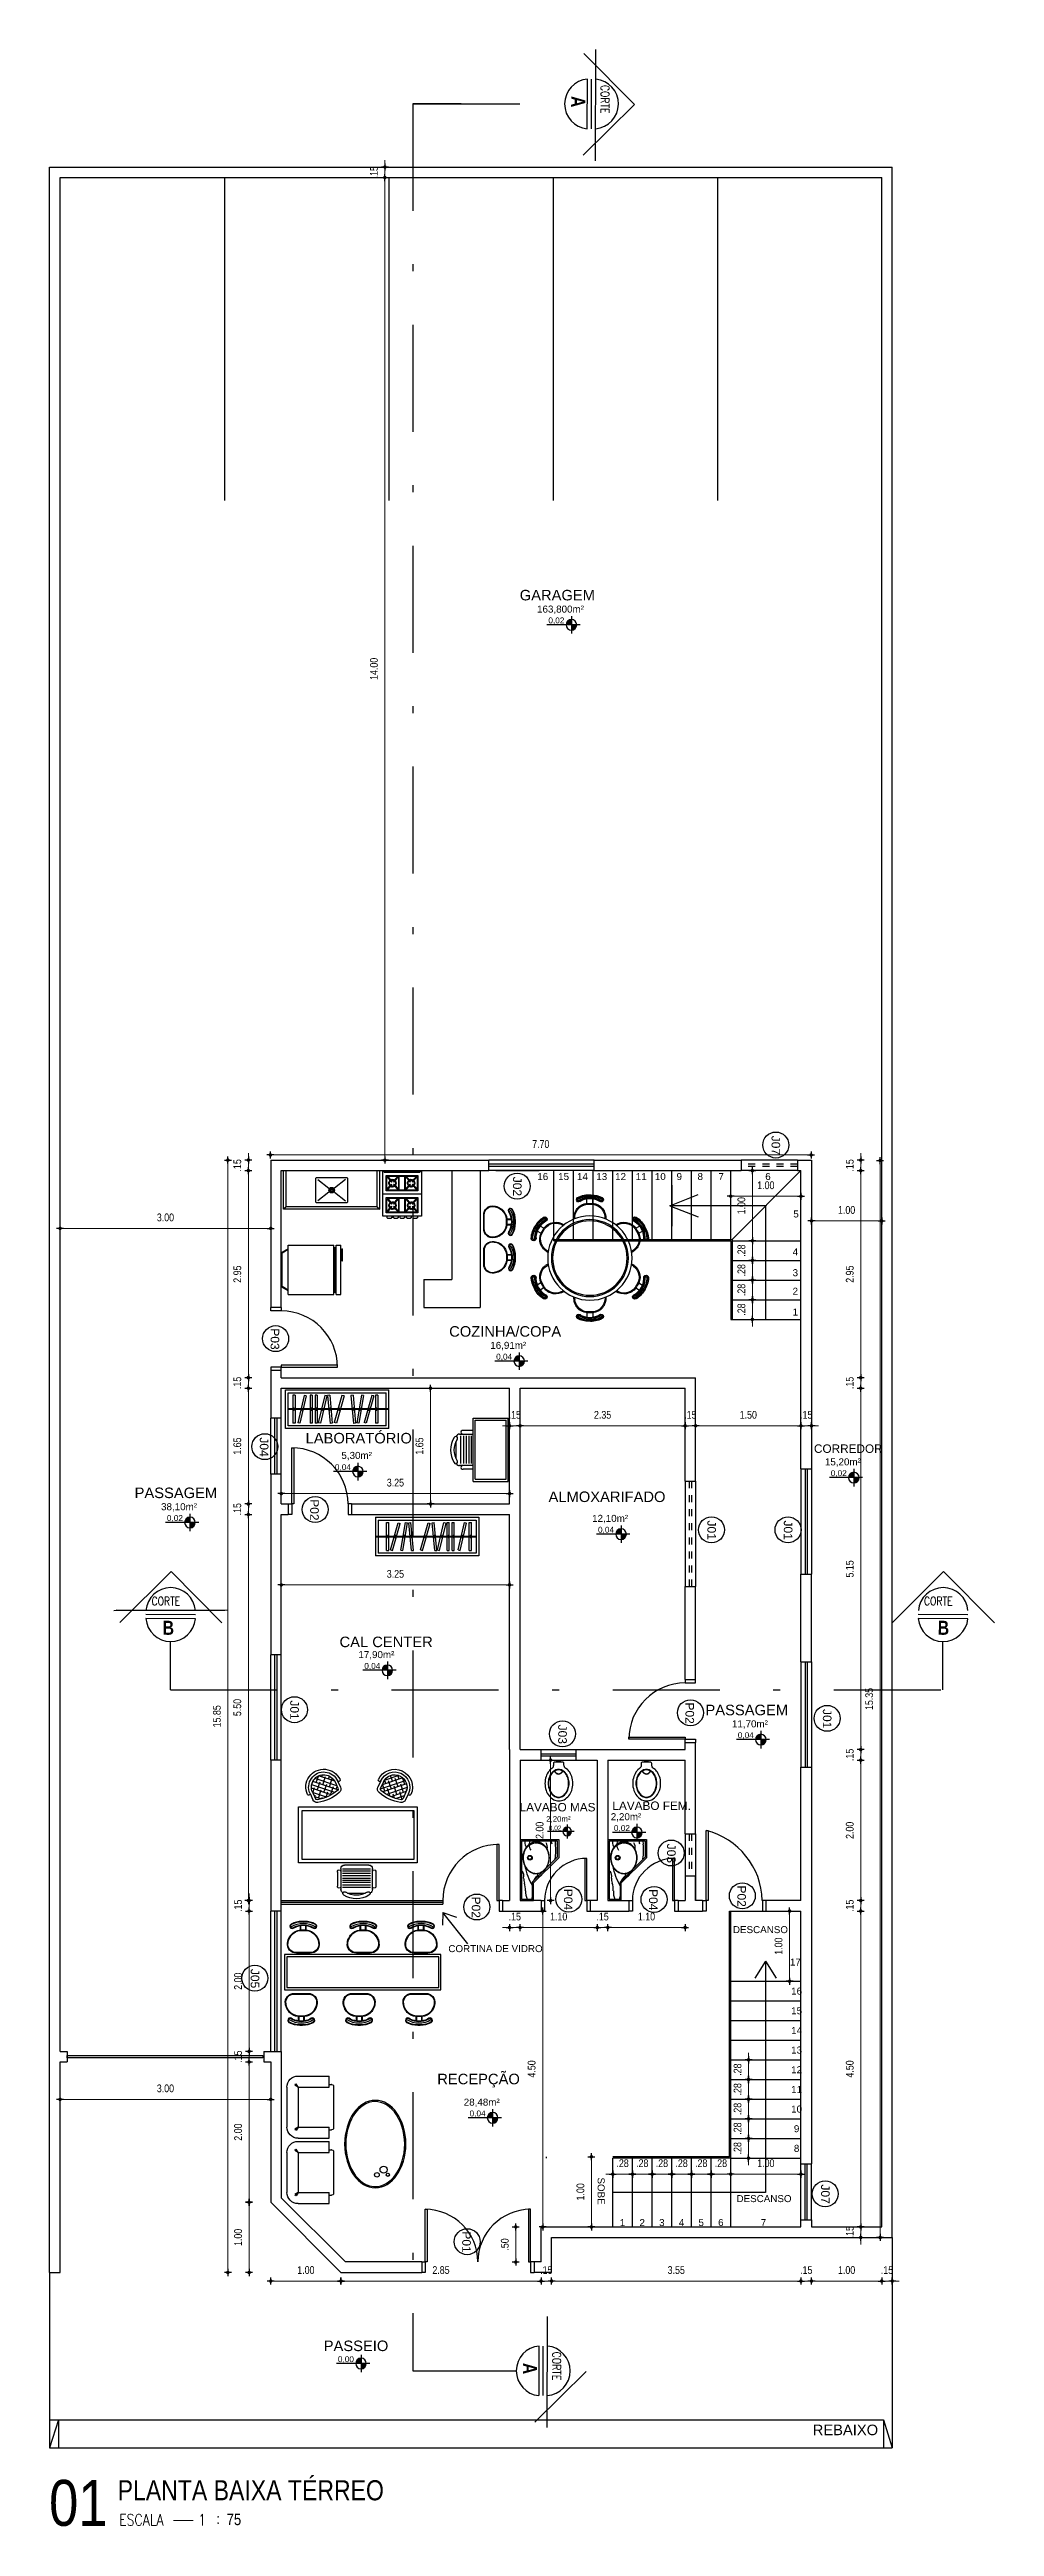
# Model space of a CAD drawing. Header units: millimetres. Extents: x 3212 to 6878, y 1640 to 3386.
# Drawn here: x 3211.97 to 3225.42, y 1699.44 to 1734.73 of the extents above; entities that cross this region are included whole.
import ezdxf
from ezdxf.enums import TextEntityAlignment as Align

# ---------------------------------------------------------------- set-up
doc = ezdxf.new("R2010")
doc.units = ezdxf.units.MM
doc.header["$LTSCALE"] = 0.8
doc.linetypes.add('DASHDOT2', pattern=[12.7, 6.35, -3.175, 0, -3.175])
doc.linetypes.add('HIDDEN2', pattern=[0.1875, 0.125, -0.0625])
for name, color, linetype in [('0-COTAS', 8, 'Continuous'), ('A-PEN-W', 7, 'Continuous'), ('A-PEN-Y', 2, 'Continuous'), ('BANHO_COZINHA', 7, 'Continuous'), ('COTA', 2, 'Continuous'), ('E-TXT-G', 3, 'Continuous'), ('E-TXT-Y', 2, 'Continuous'), ('MOVEIS', 7, 'Continuous'), ('NIVEIS', 1, 'Continuous')]:
    doc.layers.add(name, color=color, linetype=linetype)
doc.layers.add('COTAS', color=53, linetype='Continuous', lineweight=9)
doc.layers.add('E-TXT-W', color=7, linetype='Continuous', lineweight=20)
doc.styles.add('CARIMBO_DADOS', font='arial.ttf', dxfattribs={"height": 0.1})
doc.styles.add('F2', font='ARIALN.TTF')
doc.styles.add('REG140', font='romans.shx', dxfattribs={"width": 0.8, "height": 0.35})
doc.styles.add('REG60', font='romans.shx', dxfattribs={"width": 0.8, "height": 0.15})
doc.styles.add('REG80', font='romans.shx', dxfattribs={"width": 0.8, "height": 0.1})
doc.styles.add('REGUA80', font='arial.ttf', dxfattribs={"height": 1})
doc.styles.add('SANSSERIF2', font='sanssb__.ttf', dxfattribs={"width": 0.8})
doc.styles.add('T20', font='PORT2', dxfattribs={"height": 0.2})
doc.styles.add('TEXT', font='arial.ttf')
doc.dimstyles.new('ARQUITETURA', dxfattribs={"dimtxt": 0.11, "dimasz": 0.05, "dimexe": 0.1, "dimexo": 0, "dimgap": 0.1, "dimtad": 1, "dimzin": 5, "dimdsep": 46, "dimtxsty": 'F2', "dimblk": 'COTA', "dimcen": 0, "dimse1": 1, "dimse2": 1, "dimadec": 0, "dimazin": 0, "dimtfac": 2, "dimtix": 1, "dimtmove": 2, "dimatfit": 3, "dimldrblk": 'COTA', "dimfxl": 0, "dimtolj": 1, "dimtzin": 5, "dimarcsym": 0})

# ---------------------------------------------------------------- blocks, each defined once
blk = doc.blocks.new('cotas')
at = {"layer": 'A-PEN-Y'}
h = blk.add_hatch(color=256, dxfattribs=at)
h.paths.add_polyline_path([(0.135, 0, 0.414214), (0, 0.135), (0, 0)])
h.paths.add_polyline_path([(0, 0), (-0.135, 0, 0.414214), (0, -0.135)])
at = {"layer": 'A-PEN-W'}
for p, q in [((-0.223, 0), (0.621, 0)), ((0, 0.223), (0, -0.223))]:
    blk.add_line(p, q, dxfattribs=at)
blk.add_circle((0, 0), 0.135, dxfattribs=at)
at = {"layer": 'A-PEN-W', "style": 'T20'}
blk.add_attdef('COTA', (0.167, 0.038), '', height=0.15, dxfattribs=at)
blk = doc.blocks.new('CADEIRA1')
at = {"layer": 'MOVEIS'}
for p, q in [((-0.042, 0.121), (-0.042, 0.059)), ((-0.034, 0.121), (-0.034, 0.059)), ((0.034, 0.121), (0.034, 0.059)), ((0.042, 0.121), (0.042, 0.059))]:
    blk.add_line(p, q, dxfattribs=at)
for points in [[(-0.225, 0.304, 0.415086), (0, 0.121, 0.415086), (0.225, 0.304, 0.481436), (0.097, 0.451), (-0.097, 0.451, 0.481436)], [(-0.217, 0.305, 0.416783), (0, 0.129, 0.416783), (0.217, 0.305, 0.482687), (0.098, 0.443), (-0.098, 0.443, 0.482687)], [(0, 0.008), (-0.018, 0.008, -0.126472), (-0.171, 0.045, -1.005346), (-0.147, 0.09), (-0.127, 0.078, 0.10909), (0, 0.047, 0.10909), (0.127, 0.078), (0.147, 0.09, -1.005346), (0.171, 0.045, -0.126472), (0.018, 0.008)]]:
    blk.add_lwpolyline(points, format="xyb", close=True, dxfattribs=at)
blk.add_lwpolyline([(0.018, 0), (-0.018, 0, -0.126461), (-0.175, 0.039, -1.008866), (-0.143, 0.097), (-0.123, 0.085, 0.10861), (0, 0.055, 0.10861), (0.123, 0.085), (0.143, 0.097, -1.008866), (0.175, 0.039, -0.126461), (0.018, 0), (-0.018, 0)], format="xyb", dxfattribs=at)
blk.add_arc((-0.001, 0.349), 0.323, 238.4601, 302.259, dxfattribs=at)
blk = doc.blocks.new('MESA_ESC')
at = {"layer": 'MOVEIS', "linetype": 'Continuous'}
h = blk.add_hatch(dxfattribs=at)
h.set_pattern_fill('ANSI38', color=256, scale=0.4, angle=-26.4414, style=0)
h.set_pattern_definition([(161.441385, (106.234405, 16.006884), (0.015913733, 0.047399927), []), (71.441385, (106.234405, 16.006884), (0.079227392, 0.078886122), [0.125, -0.075])])
h.paths.add_polyline_path([(-0.342, 1.541, 0.334931), (-0.335, 1.572), (-0.377, 1.662, 1), (-0.697, 1.515), (-0.656, 1.425, 0.334931), (-0.628, 1.41, 0.139924)])
h = blk.add_hatch(dxfattribs=at)
h.set_pattern_fill('ANSI38', color=256, scale=0.4, angle=-26.4414, style=0)
h.set_pattern_definition([(18.558615, (-106.298845, 16.006884), (-0.015913733, 0.047399927), []), (108.558615, (-106.298845, 16.006884), (-0.079227392, 0.078886122), [0.125, -0.075])])
h.paths.add_polyline_path([(0.563, 1.41, 0.334931), (0.591, 1.425), (0.632, 1.515, 1), (0.312, 1.662), (0.271, 1.572, 0.334931), (0.278, 1.541, 0.139924)])
at = {"layer": 'MOVEIS'}
for p, q in [((-0.741, 1.478), (-0.748, 1.475)), ((-0.733, 1.499), (-0.691, 1.408)), ((-0.697, 1.515), (-0.656, 1.425)), ((-0.377, 1.662), (-0.335, 1.572)), ((-0.341, 1.679), (-0.299, 1.588)), ((-0.32, 1.671), (-0.313, 1.674)), ((0.276, 1.679), (0.235, 1.588)), ((0.255, 1.671), (0.248, 1.674)), ((0.312, 1.662), (0.271, 1.572)), ((0.632, 1.515), (0.591, 1.425)), ((0.668, 1.499), (0.627, 1.408)), ((0.676, 1.478), (0.683, 1.475)), ((-0.271, 0.379), (-0.271, 0.179)), ((-0.221, 0.129), (-0.221, 0.429)), ((-0.191, 0.42), (0.204, 0.42)), ((-0.191, 0.389), (0.204, 0.389)), ((-0.191, 0.356), (0.204, 0.356)), ((-0.171, 0.479), (0.179, 0.479)), ((0.229, 0.429), (0.229, 0.129)), ((0.279, 0.379), (0.279, 0.179)), ((-0.191, 0.323), (0.204, 0.323)), ((-0.191, 0.289), (0.204, 0.289)), ((-0.191, 0.259), (0.204, 0.259)), ((-0.191, 0.229), (0.204, 0.229)), ((-0.191, 0.194), (0.204, 0.194)), ((-0.191, 0.157), (0.204, 0.157)), ((0.135, 0.079), (-0.12, 0.079))]:
    blk.add_line(p, q, dxfattribs=at)
for points in [[(-0.859, 0.508), (0.831, 0.508), (0.831, 1.306), (-0.859, 1.306)], [(-0.809, 0.558), (0.781, 0.558), (0.781, 1.256), (-0.809, 1.256)]]:
    blk.add_lwpolyline(points, close=True, dxfattribs=at)
for centre, radius, start, end in [((-0.537, 1.589), 0.255, 24.6231, 204.6231), ((-0.537, 1.589), 0.216, 24.6231, 204.6231), ((-0.537, 1.589), 0.176, 24.6231, 204.6231), ((0.472, 1.589), 0.255, 335.3769, 155.3769), ((0.472, 1.589), 0.216, 335.3769, 155.3769), ((0.472, 1.589), 0.176, 335.3769, 155.3769), ((-0.754, 1.489), 0.0157, 204.6231, 294.6231), ((-0.747, 1.492), 0.0157, 294.6231, 24.6231), ((-0.632, 1.436), 0.0264, 204.6231, 278.6924), ((-0.714, 1.975), 0.572, 278.6924, 310.5538), ((-0.714, 1.975), 0.612, 278.6924, 310.5538), ((-0.359, 1.561), 0.0264, 310.5538, 24.6231), ((-0.326, 1.685), 0.0157, 204.6231, 294.6231), ((-0.359, 1.561), 0.066, 310.5538, 24.6231), ((-0.319, 1.688), 0.0157, 294.6231, 24.6231), ((0.295, 1.561), 0.066, 155.3769, 229.4462), ((0.255, 1.688), 0.0157, 155.3769, 245.3769), ((0.65, 1.975), 0.612, 229.4462, 261.3076), ((0.262, 1.685), 0.0157, 245.3769, 335.3769), ((0.295, 1.561), 0.0264, 155.3769, 229.4462), ((0.65, 1.975), 0.572, 229.4462, 261.3076), ((0.567, 1.436), 0.0264, 261.3076, 335.3769), ((0.683, 1.492), 0.0157, 155.3769, 245.3769), ((0.69, 1.489), 0.0157, 245.3769, 335.3769), ((-0.632, 1.436), 0.066, 204.6231, 278.6924), ((0.567, 1.436), 0.066, 261.3076, 335.3769), ((-0.246, 0.383), 0.0254, 349.6111, 190.3889), ((-0.171, 0.429), 0.05, 90, 180), ((0.179, 0.429), 0.05, 0, 90), ((0.254, 0.383), 0.0254, 349.6111, 190.3889), ((-0.246, 0.174), 0.0254, 169.6111, 10.3889), ((-0.171, 0.129), 0.05, 180, 251.9747), ((-0.162, 0.074), 0.0254, 47.1076, 248.0439), ((0.007, 0.331), 0.333, 237.5758, 302.4242), ((0.007, 0.331), 0.283, 237.5758, 302.4242), ((0.176, 0.074), 0.0254, 291.9561, 132.8924), ((0.179, 0.129), 0.05, 294.1942, 0), ((0.254, 0.174), 0.0254, 169.6111, 10.3889)]:
    blk.add_arc(centre, radius, start, end, dxfattribs=at)
blk = doc.blocks.new('MESA2')
at = {"layer": 'MOVEIS'}
for p, q in [((-0.042, 0.78), (-0.042, 0.842)), ((0.042, 0.78), (0.042, 0.842)), ((-0.696, 0.354), (-0.75, 0.385)), ((-0.654, 0.426), (-0.708, 0.457)), ((0.654, 0.426), (0.708, 0.457)), ((0.696, 0.354), (0.75, 0.385)), ((-0.696, -0.354), (-0.75, -0.385)), ((-0.654, -0.426), (-0.708, -0.457)), ((0.654, -0.426), (0.708, -0.457)), ((0.696, -0.354), (0.75, -0.385)), ((-0.042, -0.78), (-0.042, -0.842)), ((0.042, -0.78), (0.042, -0.842))]:
    blk.add_line(p, q, dxfattribs=at)
for points in [[(0.14, 0.805, 1.05486), (0.175, 0.862, 0.155268), (-0.018, 0.9, 0.126461), (-0.175, 0.862, 1.05486), (-0.14, 0.805), (-0.123, 0.816, -0.10861), (0, 0.845, -0.10861), (0.123, 0.816), (0.143, 0.803)], [(-0.627, 0.524, 1.05486), (-0.659, 0.582, 0.155268), (-0.789, 0.434, 0.126461), (-0.834, 0.279, 1.05486), (-0.767, 0.281), (-0.768, 0.301, -0.10861), (-0.732, 0.423, -0.10861), (-0.645, 0.514), (-0.624, 0.525)], [(0.767, 0.281, 1.05486), (0.834, 0.279, 0.155268), (0.771, 0.466, 0.126461), (0.659, 0.582, 1.05486), (0.627, 0.524), (0.645, 0.514, -0.10861), (0.732, 0.423, -0.10861), (0.768, 0.301), (0.767, 0.278)], [(-0.767, -0.281, 1.05486), (-0.834, -0.279, 0.155268), (-0.771, -0.466, 0.126461), (-0.659, -0.582, 1.05486), (-0.627, -0.524), (-0.645, -0.514, -0.10861), (-0.732, -0.423, -0.10861), (-0.768, -0.301), (-0.767, -0.278)], [(0.627, -0.524, 1.05486), (0.659, -0.582, 0.155268), (0.789, -0.434, 0.126461), (0.834, -0.279, 1.05486), (0.767, -0.281), (0.768, -0.301, -0.10861), (0.732, -0.423, -0.10861), (0.645, -0.514), (0.624, -0.525)], [(-0.14, -0.805, 1.05486), (-0.175, -0.862, 0.155268), (0.018, -0.9, 0.126461), (0.175, -0.862, 1.05486), (0.14, -0.805), (0.123, -0.816, -0.10861), (0, -0.845, -0.10861), (-0.123, -0.816), (-0.143, -0.803)]]:
    blk.add_lwpolyline(points, format="xyb", dxfattribs=at)
for points in [[(0.146, 0.808, 1.00688), (0.172, 0.856, 0.155572), (-0.018, 0.894, 0.126733), (-0.172, 0.856, 1.05699), (-0.143, 0.81), (-0.126, 0.821, -0.108986), (0, 0.851, -0.108986), (0.126, 0.821)], [(0.153, 0.822, 0.996324), (0.165, 0.843, 0.156413), (-0.017, 0.879, 0.127467), (-0.165, 0.843, 1.068465), (-0.152, 0.823), (-0.133, 0.834, -0.109896), (0, 0.867, -0.109896), (0.133, 0.834)], [(-0.627, 0.53, 1.00688), (-0.656, 0.577, 0.155572), (-0.783, 0.432, 0.126733), (-0.828, 0.279, 1.05699), (-0.773, 0.281), (-0.774, 0.301, -0.108986), (-0.737, 0.426, -0.108986), (-0.648, 0.519)], [(-0.635, 0.544, 0.996324), (-0.648, 0.564, 0.156413), (-0.77, 0.425, 0.127467), (-0.812, 0.279, 1.068465), (-0.788, 0.28), (-0.789, 0.302, -0.109896), (-0.751, 0.433, -0.109896), (-0.656, 0.533)], [(0.773, 0.278, 1.00688), (0.828, 0.279, 0.155572), (0.766, 0.463, 0.126733), (0.656, 0.577, 1.05699), (0.63, 0.529), (0.648, 0.519, -0.108986), (0.737, 0.426, -0.108986), (0.774, 0.301)], [(0.788, 0.278, 0.996324), (0.812, 0.279, 0.156413), (0.753, 0.454, 0.127467), (0.648, 0.564, 1.068465), (0.636, 0.543), (0.656, 0.533, -0.109896), (0.751, 0.433, -0.109896), (0.789, 0.302)], [(-0.773, -0.278, 1.00688), (-0.828, -0.279, 0.155572), (-0.766, -0.463, 0.126733), (-0.656, -0.577, 1.05699), (-0.63, -0.529), (-0.648, -0.519, -0.108986), (-0.737, -0.426, -0.108986), (-0.774, -0.301)], [(-0.788, -0.278, 0.996324), (-0.812, -0.279, 0.156413), (-0.753, -0.454, 0.127467), (-0.648, -0.564, 1.068465), (-0.636, -0.543), (-0.656, -0.533, -0.109896), (-0.751, -0.433, -0.109896), (-0.789, -0.302)], [(0.627, -0.53, 1.00688), (0.656, -0.577, 0.155572), (0.783, -0.432, 0.126733), (0.828, -0.279, 1.05699), (0.773, -0.281), (0.774, -0.301, -0.108986), (0.737, -0.426, -0.108986), (0.648, -0.519)], [(0.635, -0.544, 0.996324), (0.648, -0.564, 0.156413), (0.77, -0.425, 0.127467), (0.812, -0.279, 1.068465), (0.788, -0.28), (0.789, -0.302, -0.109896), (0.751, -0.433, -0.109896), (0.656, -0.533)], [(-0.146, -0.808, 1.00688), (-0.172, -0.856, 0.155572), (0.018, -0.894, 0.126733), (0.172, -0.856, 1.05699), (0.143, -0.81), (0.126, -0.821, -0.108986), (0, -0.851, -0.108986), (-0.126, -0.821)], [(-0.153, -0.822, 0.996324), (-0.165, -0.843, 0.156413), (0.017, -0.879, 0.127467), (0.165, -0.843, 1.068465), (0.152, -0.823), (0.133, -0.834, -0.109896), (0, -0.867, -0.109896), (-0.133, -0.834)]]:
    blk.add_lwpolyline(points, format="xyb", close=True, dxfattribs=at)
for radius in [0.6, 0.548, 0.53]:
    blk.add_circle((0, 0), radius, dxfattribs=at)
for centre, radius, start, end in [((-0.021, 0.576), 0.205, 84.0185, 174.1891), ((-0.02, 0.575), 0.194, 84.3819, 173.9852), ((0.019, 0.575), 0.194, 6.1053, 95.8465), ((0.021, 0.576), 0.205, 5.8109, 95.9815), ((-0.509, 0.27), 0.205, 144.0185, 234.1891), ((-0.508, 0.27), 0.194, 144.3819, 233.9852), ((-0.488, 0.306), 0.205, 65.8109, 155.9815), ((-0.488, 0.304), 0.194, 66.1053, 155.8465), ((-0.446, 0.376), 0.113, 51.6368, 70.488), ((-0.446, 0.376), 0.125, 51.6368, 70.488), ((-0.103, 0.574), 0.125, 169.512, 188.3632), ((-0.103, 0.574), 0.11, 169.512, 188.3632), ((0.103, 0.574), 0.113, 351.6368, 10.488), ((0.103, 0.574), 0.125, 351.6368, 10.488), ((0.446, 0.376), 0.125, 109.512, 128.3632), ((0.446, 0.376), 0.11, 109.512, 128.3632), ((0.488, 0.306), 0.205, 24.0185, 114.1891), ((0.488, 0.305), 0.194, 24.3819, 113.9852), ((0.507, 0.271), 0.194, 306.1053, 35.8465), ((0.509, 0.27), 0.205, 305.8109, 35.9815), ((-0.548, 0.198), 0.125, 229.512, 248.3632), ((-0.548, 0.198), 0.11, 229.512, 248.3632), ((0.548, 0.198), 0.113, 291.6368, 310.488), ((0.548, 0.198), 0.125, 291.6368, 310.488), ((-0.509, -0.27), 0.205, 125.8109, 215.9815), ((-0.507, -0.271), 0.194, 126.1053, 215.8465), ((-0.548, -0.198), 0.125, 111.6368, 130.488), ((-0.548, -0.198), 0.113, 111.6368, 130.488), ((0.548, -0.198), 0.11, 49.512, 68.3632), ((0.548, -0.198), 0.125, 49.512, 68.3632), ((0.508, -0.27), 0.194, 324.3819, 53.9852), ((0.509, -0.27), 0.205, 324.0185, 54.1891), ((-0.488, -0.306), 0.205, 204.0185, 294.1891), ((-0.488, -0.305), 0.194, 204.3819, 293.9852), ((-0.446, -0.376), 0.11, 289.512, 308.3632), ((-0.446, -0.376), 0.125, 289.512, 308.3632), ((-0.103, -0.574), 0.125, 171.6368, 190.488), ((-0.021, -0.576), 0.205, 185.8109, 275.9815), ((-0.103, -0.574), 0.113, 171.6368, 190.488), ((-0.019, -0.575), 0.194, 186.1053, 275.8465), ((0.021, -0.576), 0.205, 264.0185, 354.1891), ((0.02, -0.575), 0.194, 264.3819, 353.9852), ((0.103, -0.574), 0.11, 349.512, 8.3632), ((0.103, -0.574), 0.125, 349.512, 8.3632), ((0.446, -0.376), 0.125, 231.6368, 250.488), ((0.446, -0.376), 0.113, 231.6368, 250.488), ((0.488, -0.306), 0.205, 245.8109, 335.9815), ((0.488, -0.304), 0.194, 246.1053, 335.8465)]:
    blk.add_arc(centre, radius, start, end, dxfattribs=at)
blk = doc.blocks.new('GELADEIR')
at = {"layer": 'MOVEIS'}
for p, q in [((-0.3, -0.1), (-0.242, 0)), ((0.242, 0), (-0.242, 0)), ((0.3, -0.1), (0.242, 0)), ((-0.35, -0.1), (-0.35, -0.75)), ((0.35, -0.1), (-0.35, -0.1)), ((-0.288, -0.1), (-0.236, -0.01)), ((0.236, -0.01), (-0.236, -0.01)), ((0.288, -0.1), (0.236, -0.01)), ((0.35, -0.1), (0.35, -0.75)), ((0.35, -0.75), (-0.35, -0.75)), ((0.35, -0.78), (-0.35, -0.78)), ((-0.35, -0.78), (-0.35, -0.85)), ((0.35, -0.85), (-0.35, -0.85)), ((-0.32, -0.75), (-0.32, -0.78)), ((0.32, -0.76), (-0.32, -0.76)), ((0.32, -0.77), (-0.32, -0.77)), ((-0.3, -0.86), (-0.3, -0.87)), ((-0.13, -0.86), (-0.3, -0.86)), ((-0.13, -0.87), (-0.3, -0.87)), ((-0.29, -0.85), (-0.29, -0.86)), ((-0.14, -0.85), (-0.14, -0.86)), ((-0.13, -0.86), (-0.13, -0.87)), ((0.32, -0.75), (0.32, -0.78)), ((0.35, -0.78), (0.35, -0.85))]:
    blk.add_line(p, q, dxfattribs=at)
blk = doc.blocks.new('SOFA_1LG')
at = {"layer": 'MOVEIS'}
for p, q in [((-0.354, 0), (0.354, 0)), ((-0.554, -0.2), (-0.554, -0.75)), ((-0.354, -0.2), (-0.417, -0.163)), ((-0.354, -0.2), (-0.413, -0.14)), ((-0.354, -0.2), (-0.391, -0.137)), ((-0.354, -0.2), (0.354, -0.2)), ((-0.354, -0.2), (-0.354, -0.75)), ((0.354, -0.2), (0.391, -0.137)), ((0.354, -0.2), (0.413, -0.14)), ((0.354, -0.2), (0.417, -0.163)), ((0.354, -0.2), (0.354, -0.75)), ((0.554, -0.2), (0.554, -0.75)), ((-0.354, -0.75), (-0.554, -0.75)), ((-0.404, -0.75), (-0.404, -0.795)), ((-0.404, -0.801), (-0.404, -0.795)), ((-0.381, -0.83), (0.381, -0.83)), ((0.554, -0.75), (0.354, -0.75)), ((0.404, -0.75), (0.404, -0.795)), ((0.404, -0.801), (0.404, -0.795))]:
    blk.add_line(p, q, dxfattribs=at)
for centre, radius, start, end in [((-0.354, -0.2), 0.2, 90, 180), ((0.354, -0.2), 0.2, 360, 90), ((-0.374, -0.801), 0.03, 180, 257.6264), ((0.374, -0.801), 0.03, 282.3736, 0)]:
    blk.add_arc(centre, radius, start, end, dxfattribs=at)
blk = doc.blocks.new('FOGAO4')
at = {"layer": 'MOVEIS'}
for p, q in [((0, 0), (0, -0.65)), ((0.55, 0), (0, 0)), ((0.55, -0.65), (0.55, 0)), ((0.55, -0.01), (0, -0.01)), ((0, -0.335), (0.55, -0.335)), ((0.02, -0.01), (0.02, -0.02)), ((0.53, -0.02), (0.02, -0.02)), ((0.05, -0.068), (0.05, -0.287)), ((0.5, -0.068), (0.05, -0.068)), ((0.05, -0.287), (0.5, -0.287)), ((0.06, -0.085), (0.06, -0.27)), ((0.124, -0.162), (0.06, -0.085)), ((0.124, -0.193), (0.06, -0.27)), ((0.131, -0.156), (0.066, -0.077)), ((0.219, -0.077), (0.066, -0.077)), ((0.131, -0.199), (0.066, -0.278)), ((0.066, -0.278), (0.219, -0.278)), ((0.219, -0.077), (0.154, -0.156)), ((0.219, -0.278), (0.154, -0.199)), ((0.225, -0.085), (0.161, -0.162)), ((0.225, -0.27), (0.161, -0.193)), ((0.225, -0.27), (0.225, -0.085)), ((0.235, -0.278), (0.235, -0.077)), ((0.315, -0.077), (0.235, -0.077)), ((0.235, -0.278), (0.315, -0.278)), ((0.315, -0.278), (0.315, -0.077)), ((0.325, -0.085), (0.325, -0.27)), ((0.389, -0.162), (0.325, -0.085)), ((0.389, -0.193), (0.325, -0.27)), ((0.396, -0.156), (0.331, -0.077)), ((0.484, -0.077), (0.331, -0.077)), ((0.396, -0.199), (0.331, -0.278)), ((0.331, -0.278), (0.484, -0.278)), ((0.484, -0.077), (0.419, -0.156)), ((0.484, -0.278), (0.419, -0.199)), ((0.49, -0.085), (0.426, -0.162)), ((0.49, -0.27), (0.426, -0.193)), ((0.49, -0.27), (0.49, -0.085)), ((0.5, -0.287), (0.5, -0.068)), ((0.53, -0.02), (0.53, -0.01)), ((0, -0.65), (0.55, -0.65)), ((0.5, -0.383), (0.05, -0.383)), ((0.05, -0.383), (0.05, -0.603)), ((0.05, -0.603), (0.5, -0.603)), ((0.053, -0.651), (0.053, -0.671)), ((0.053, -0.671), (0.063, -0.671)), ((0.124, -0.477), (0.06, -0.4)), ((0.06, -0.4), (0.06, -0.585)), ((0.124, -0.508), (0.06, -0.585)), ((0.063, -0.671), (0.063, -0.681)), ((0.063, -0.681), (0.113, -0.681)), ((0.131, -0.471), (0.066, -0.393)), ((0.219, -0.393), (0.066, -0.393)), ((0.131, -0.514), (0.066, -0.593)), ((0.066, -0.593), (0.219, -0.593)), ((0.113, -0.671), (0.113, -0.681)), ((0.113, -0.671), (0.123, -0.671)), ((0.123, -0.651), (0.123, -0.671)), ((0.144, -0.651), (0.144, -0.671)), ((0.144, -0.671), (0.154, -0.671)), ((0.219, -0.393), (0.154, -0.471)), ((0.219, -0.593), (0.154, -0.514)), ((0.154, -0.671), (0.154, -0.681)), ((0.154, -0.681), (0.204, -0.681)), ((0.225, -0.4), (0.161, -0.477)), ((0.225, -0.585), (0.161, -0.508)), ((0.204, -0.671), (0.214, -0.671)), ((0.204, -0.671), (0.204, -0.681)), ((0.214, -0.651), (0.214, -0.671)), ((0.225, -0.585), (0.225, -0.4)), ((0.315, -0.393), (0.235, -0.393)), ((0.235, -0.593), (0.235, -0.393)), ((0.235, -0.593), (0.315, -0.593)), ((0.238, -0.651), (0.238, -0.671)), ((0.238, -0.671), (0.248, -0.671)), ((0.248, -0.671), (0.248, -0.681)), ((0.248, -0.681), (0.298, -0.681)), ((0.298, -0.671), (0.308, -0.671)), ((0.298, -0.671), (0.298, -0.681)), ((0.308, -0.651), (0.308, -0.671)), ((0.315, -0.593), (0.315, -0.393)), ((0.389, -0.477), (0.325, -0.4)), ((0.325, -0.4), (0.325, -0.585)), ((0.389, -0.508), (0.325, -0.585)), ((0.329, -0.651), (0.329, -0.671)), ((0.329, -0.671), (0.339, -0.671)), ((0.396, -0.471), (0.331, -0.393)), ((0.484, -0.393), (0.331, -0.393)), ((0.396, -0.514), (0.331, -0.593)), ((0.331, -0.593), (0.484, -0.593)), ((0.339, -0.671), (0.339, -0.681)), ((0.339, -0.681), (0.389, -0.681)), ((0.389, -0.671), (0.399, -0.671)), ((0.389, -0.671), (0.389, -0.681)), ((0.399, -0.651), (0.399, -0.671)), ((0.484, -0.393), (0.419, -0.471)), ((0.484, -0.593), (0.419, -0.514)), ((0.42, -0.651), (0.42, -0.671)), ((0.42, -0.671), (0.43, -0.671)), ((0.49, -0.4), (0.426, -0.477)), ((0.49, -0.585), (0.426, -0.508)), ((0.43, -0.671), (0.43, -0.681)), ((0.43, -0.681), (0.48, -0.681)), ((0.48, -0.671), (0.49, -0.671)), ((0.48, -0.671), (0.48, -0.681)), ((0.49, -0.585), (0.49, -0.4)), ((0.49, -0.651), (0.49, -0.671)), ((0.5, -0.603), (0.5, -0.383))]:
    blk.add_line(p, q, dxfattribs=at)
for centre in [(0.096, -0.169), (0.096, -0.182), (0.098, -0.193), (0.1, -0.157), (0.102, -0.204), (0.107, -0.148), (0.12, -0.221), (0.127, -0.133), (0.13, -0.226), (0.14, -0.13), (0.143, -0.227), (0.152, -0.13), (0.155, -0.227), (0.165, -0.134), (0.166, -0.223), (0.182, -0.21), (0.185, -0.151), (0.189, -0.2), (0.191, -0.163), (0.193, -0.188), (0.193, -0.175), (0.362, -0.169), (0.362, -0.182), (0.364, -0.193), (0.366, -0.157), (0.368, -0.204), (0.373, -0.148), (0.386, -0.221), (0.393, -0.133), (0.396, -0.226), (0.406, -0.13), (0.409, -0.227), (0.418, -0.13), (0.421, -0.227), (0.431, -0.134), (0.432, -0.223), (0.448, -0.21), (0.451, -0.151), (0.455, -0.2), (0.457, -0.163), (0.459, -0.188), (0.459, -0.175), (0.096, -0.488), (0.096, -0.501), (0.098, -0.513), (0.1, -0.477), (0.102, -0.523), (0.107, -0.467), (0.12, -0.54), (0.127, -0.452), (0.13, -0.546), (0.14, -0.449), (0.143, -0.547), (0.152, -0.449), (0.155, -0.546), (0.165, -0.453), (0.166, -0.542), (0.182, -0.53), (0.185, -0.47), (0.189, -0.519), (0.191, -0.482), (0.193, -0.507), (0.193, -0.495), (0.362, -0.488), (0.362, -0.501), (0.364, -0.513), (0.366, -0.477), (0.368, -0.523), (0.373, -0.467), (0.386, -0.54), (0.393, -0.452), (0.396, -0.546), (0.406, -0.449), (0.409, -0.547), (0.418, -0.449), (0.421, -0.546), (0.431, -0.453), (0.432, -0.542), (0.448, -0.53), (0.451, -0.47), (0.455, -0.519), (0.457, -0.482), (0.459, -0.507), (0.459, -0.495)]:
    blk.add_circle(centre, 0.00272, dxfattribs=at)
for centre, radius, start, end in [((0.145, -0.179), 0.0526, 135.7635, 222.1091), ((0.145, -0.179), 0.0445, 136.904, 220.5735), ((0.145, -0.179), 0.0526, 233.0398, 303.2818), ((0.145, -0.179), 0.0526, 58.8456, 124.8458), ((0.145, -0.179), 0.0445, 233.5061, 302.1412), ((0.145, -0.179), 0.0445, 60.3812, 123.9931), ((0.143, -0.178), 0.0243, 117.653, 141.3922), ((0.143, -0.178), 0.0243, 218.6078, 242.347), ((0.143, -0.178), 0.0243, 38.6078, 62.347), ((0.143, -0.178), 0.0243, 297.653, 321.3922), ((0.145, -0.179), 0.0445, 315.0522, 47.4486), ((0.145, -0.179), 0.0526, 314.1994, 47.9149), ((0.411, -0.179), 0.0526, 135.7635, 222.1091), ((0.411, -0.179), 0.0445, 136.904, 220.5735), ((0.411, -0.179), 0.0526, 233.0398, 303.2818), ((0.411, -0.179), 0.0526, 58.8456, 124.8458), ((0.411, -0.179), 0.0445, 233.5061, 302.1412), ((0.411, -0.179), 0.0445, 60.3812, 123.9931), ((0.407, -0.178), 0.0243, 117.653, 141.3922), ((0.407, -0.178), 0.0243, 218.6078, 242.347), ((0.407, -0.178), 0.0243, 38.6078, 62.347), ((0.407, -0.178), 0.0243, 297.653, 321.3922), ((0.411, -0.179), 0.0445, 315.0522, 47.4486), ((0.411, -0.179), 0.0526, 314.1994, 47.9149), ((0.145, -0.498), 0.0526, 135.7635, 222.1091), ((0.145, -0.498), 0.0445, 136.904, 220.5735), ((0.145, -0.498), 0.0526, 233.0398, 303.2818), ((0.145, -0.498), 0.0526, 58.8456, 124.8458), ((0.145, -0.498), 0.0445, 233.5061, 302.1412), ((0.145, -0.498), 0.0445, 60.3812, 123.9931), ((0.143, -0.493), 0.0243, 117.653, 141.3922), ((0.143, -0.493), 0.0243, 218.6078, 242.347), ((0.143, -0.493), 0.0243, 38.6078, 62.347), ((0.143, -0.493), 0.0243, 297.653, 321.3922), ((0.145, -0.498), 0.0445, 315.0522, 47.4486), ((0.145, -0.498), 0.0526, 314.1994, 47.9149), ((0.411, -0.498), 0.0526, 135.7635, 222.1091), ((0.411, -0.498), 0.0445, 136.904, 220.5735), ((0.411, -0.498), 0.0526, 233.0398, 303.2818), ((0.411, -0.498), 0.0526, 58.8456, 124.8458), ((0.411, -0.498), 0.0445, 233.5061, 302.1412), ((0.411, -0.498), 0.0445, 60.3812, 123.9931), ((0.407, -0.493), 0.0243, 117.653, 141.3922), ((0.407, -0.493), 0.0243, 218.6078, 242.347), ((0.407, -0.493), 0.0243, 38.6078, 62.347), ((0.407, -0.493), 0.0243, 297.653, 321.3922), ((0.411, -0.498), 0.0445, 315.0522, 47.4486), ((0.411, -0.498), 0.0526, 314.1994, 47.9149)]:
    blk.add_arc(centre, radius, start, end, dxfattribs=at)
blk = doc.blocks.new('COTA')
at = {"layer": 'COTA'}
for p, q in [((-1, 0), (1, 0)), ((0, 1), (0, -1))]:
    blk.add_line(p, q, dxfattribs=at)
at = {"layer": 'COTA', "const_width": 0.5}
blk.add_lwpolyline([(-0.25, 0, 1), (0.25, 0, 1)], format="xyb", close=True, dxfattribs=at)
blk = doc.blocks.new('*D309')
at = {"layer": '0-COTAS', "color": 0, "lineweight": -2, "transparency": 16777216}
blk.add_line((3552.551, 1830.863), (3552.551, 1829.963), dxfattribs=at)
at = {"layer": 'Defpoints', "color": 0, "transparency": 16777216}
for p in [(3552.86, 1830.913), (3552.551, 1829.913), (3553.86, 1829.913)]:
    blk.add_point(p, dxfattribs=at)
at = {"layer": '0-COTAS', "color": 0, "lineweight": -2, "transparency": 16777216, "xscale": 0.05, "yscale": 0.05, "zscale": 0.05}
for p, rotation in [((3552.551, 1830.913), 90), ((3552.551, 1829.913), 270)]:
    blk.add_blockref('COTA', p, dxfattribs=dict(at, rotation=rotation))
at = {"layer": '0-COTAS', "color": 0, "transparency": 16777216, "insert": (3552.395, 1830.413), "char_height": 0.11, "attachment_point": 5, "rotation": 90, "style": 'F2'}
blk.add_mtext('\\A1;1.00', dxfattribs=at)
blk = doc.blocks.new('*D387')
at = {"layer": '0-COTAS', "color": 0, "lineweight": -2, "transparency": 16777216}
blk.add_line((3553.81, 1829.791), (3552.91, 1829.791), dxfattribs=at)
at = {"layer": 'Defpoints', "color": 0, "transparency": 16777216}
for p in [(3552.86, 1830.913), (3552.86, 1829.791), (3553.86, 1829.913)]:
    blk.add_point(p, dxfattribs=at)
at = {"layer": '0-COTAS', "color": 0, "lineweight": -2, "transparency": 16777216, "xscale": 0.05, "yscale": 0.05, "zscale": 0.05, "rotation": 180}
blk.add_blockref('COTA', (3552.86, 1829.791), dxfattribs=at)
at = {"layer": '0-COTAS', "color": 0, "lineweight": -2, "transparency": 16777216, "xscale": 0.05, "yscale": 0.05, "zscale": 0.05}
blk.add_blockref('COTA', (3553.86, 1829.791), dxfattribs=at)
at = {"layer": '0-COTAS', "color": 0, "transparency": 16777216, "insert": (3553.36, 1829.947), "char_height": 0.11, "attachment_point": 5, "style": 'F2'}
blk.add_mtext('\\A1;1.00', dxfattribs=at)
blk = doc.blocks.new('ESCRIVAN')
at = {"layer": 'MOVEIS'}
for p, q in [((-0.451, -0.5), (-0.451, 0)), ((0.451, 0), (-0.451, 0)), ((0.451, -0.5), (0.451, 0)), ((-0.421, -0.47), (-0.421, -0.03)), ((0.421, -0.03), (-0.421, -0.03)), ((0.421, -0.47), (0.421, -0.03)), ((0.451, -0.5), (-0.451, -0.5)), ((0.421, -0.47), (-0.421, -0.47)), ((-0.274, -0.5), (-0.274, -0.643)), ((-0.224, -0.693), (-0.224, -0.5)), ((-0.198, -0.529), (0.195, -0.529)), ((-0.198, -0.563), (0.195, -0.563)), ((-0.198, -0.598), (0.195, -0.598)), ((-0.198, -0.637), (0.195, -0.637)), ((-0.198, -0.679), (0.195, -0.679)), ((0.226, -0.5), (0.226, -0.693)), ((0.276, -0.5), (0.276, -0.643)), ((0.131, -0.743), (-0.123, -0.743))]:
    blk.add_line(p, q, dxfattribs=at)
for centre, radius, start, end in [((-0.249, -0.648), 0.0254, 169.6111, 10.3889), ((-0.174, -0.693), 0.05, 180, 251.9747), ((0.176, -0.693), 0.05, 294.1942, 0), ((0.251, -0.648), 0.0254, 169.6111, 10.3889), ((-0.165, -0.748), 0.0254, 47.1076, 248.0439), ((0.004, -0.49), 0.333, 237.5758, 302.4242), ((0.004, -0.49), 0.283, 237.5758, 302.4242), ((0.173, -0.748), 0.0254, 291.9561, 132.8924)]:
    blk.add_arc(centre, radius, start, end, dxfattribs=at)
blk = doc.blocks.new('ARMARIO')
at = {"layer": 'MOVEIS'}
for p, q in [((-0.27, -0.523), (-0.27, 0.951)), ((-0.27, 0.951), (0.28, 0.951)), ((-0.23, -0.483), (-0.23, 0.911)), ((-0.23, 0.911), (0.24, 0.911)), ((0.205, 0.844), (-0.195, 0.844)), ((-0.195, 0.814), (-0.195, 0.844)), ((0.205, 0.814), (-0.195, 0.814)), ((-0.194, 0.745), (-0.187, 0.775)), ((0.196, 0.654), (-0.194, 0.745)), ((0.203, 0.683), (-0.187, 0.775)), ((-0.01, 0.72), (-0.011, 0.715)), ((-0.011, 0.715), (0.018, 0.708)), ((-0.01, 0.832), (-0.01, 0.827)), ((-0.01, 0.832), (0.02, 0.832)), ((-0.01, 0.827), (0.02, 0.827)), ((-0.01, 0.72), (0.019, 0.713)), ((0, -0.523), (0, 0.911)), ((0.01, -0.523), (0.01, 0.911)), ((0.018, 0.708), (0.019, 0.713)), ((0.02, 0.827), (0.02, 0.832)), ((0.205, 0.814), (0.205, 0.844)), ((0.24, 0.911), (0.24, -0.483)), ((0.28, 0.951), (0.28, -0.523)), ((0.205, 0.6), (-0.195, 0.6)), ((-0.195, 0.57), (-0.195, 0.6)), ((0.205, 0.57), (-0.195, 0.57)), ((0.205, 0.529), (-0.195, 0.529)), ((-0.195, 0.499), (-0.195, 0.529)), ((0.205, 0.499), (-0.195, 0.499)), ((-0.194, 0.453), (-0.187, 0.483)), ((0.196, 0.362), (-0.194, 0.453)), ((0.203, 0.391), (-0.187, 0.483)), ((-0.01, 0.428), (-0.011, 0.423)), ((-0.011, 0.423), (0.018, 0.416)), ((-0.01, 0.587), (-0.01, 0.582)), ((-0.01, 0.587), (0.02, 0.587)), ((-0.01, 0.582), (0.02, 0.582)), ((-0.01, 0.516), (-0.01, 0.511)), ((-0.01, 0.516), (0.02, 0.516)), ((-0.01, 0.511), (0.02, 0.511)), ((-0.01, 0.428), (0.019, 0.421)), ((0.018, 0.416), (0.019, 0.421)), ((0.02, 0.582), (0.02, 0.587)), ((0.02, 0.511), (0.02, 0.516)), ((0.196, 0.654), (0.203, 0.683)), ((0.196, 0.362), (0.203, 0.391)), ((0.205, 0.57), (0.205, 0.6)), ((0.205, 0.499), (0.205, 0.529)), ((0.203, 0.351), (-0.196, 0.314)), ((-0.193, 0.284), (-0.196, 0.314)), ((0.203, 0.019), (-0.196, -0.018)), ((0.205, 0.321), (-0.193, 0.284)), ((-0.191, 0.226), (-0.183, 0.255)), ((0.194, 0.117), (-0.191, 0.226)), ((0.202, 0.146), (-0.183, 0.255)), ((-0.01, 0.318), (0.019, 0.321)), ((-0.01, 0.318), (-0.01, 0.313)), ((-0.01, 0.313), (0.02, 0.316)), ((-0.008, 0.192), (-0.009, 0.188)), ((-0.009, 0.188), (0.019, 0.179)), ((-0.008, 0.192), (0.021, 0.184)), ((0.02, 0.316), (0.019, 0.321)), ((0.019, 0.179), (0.021, 0.184)), ((0.194, 0.117), (0.202, 0.146)), ((0.205, 0.321), (0.203, 0.351)), ((0.205, -0.011), (0.203, 0.019)), ((-0.193, -0.048), (-0.196, -0.018)), ((-0.195, -0.096), (-0.19, -0.067)), ((0.199, -0.162), (-0.195, -0.096)), ((0.205, -0.333), (-0.195, -0.333)), ((-0.195, -0.363), (-0.195, -0.333)), ((0.205, -0.011), (-0.193, -0.048)), ((-0.191, -0.198), (-0.183, -0.169)), ((0.194, -0.306), (-0.191, -0.198)), ((0.204, -0.133), (-0.19, -0.067)), ((0.202, -0.278), (-0.183, -0.169)), ((-0.01, -0.11), (-0.011, -0.115)), ((-0.011, -0.115), (0.019, -0.119)), ((-0.01, -0.014), (0.019, -0.011)), ((-0.01, -0.014), (-0.01, -0.019)), ((-0.01, -0.019), (0.02, -0.016)), ((-0.01, -0.11), (0.02, -0.115)), ((-0.01, -0.346), (-0.01, -0.351)), ((-0.01, -0.346), (0.02, -0.346)), ((-0.01, -0.351), (0.02, -0.351)), ((-0.008, -0.231), (-0.009, -0.236)), ((-0.009, -0.236), (0.019, -0.244)), ((-0.008, -0.231), (0.021, -0.239)), ((0.02, -0.016), (0.019, -0.011)), ((0.019, -0.119), (0.02, -0.115)), ((0.019, -0.244), (0.021, -0.239)), ((0.02, -0.351), (0.02, -0.346)), ((0.194, -0.306), (0.202, -0.278)), ((0.199, -0.162), (0.204, -0.133)), ((0.205, -0.363), (0.205, -0.333)), ((-0.27, -0.523), (0.28, -0.523)), ((-0.23, -0.483), (0.24, -0.483)), ((0.205, -0.363), (-0.195, -0.363))]:
    blk.add_line(p, q, dxfattribs=at)
blk = doc.blocks.new('pia banheiro')
at = {"layer": 'BANHO_COZINHA'}
for p, q in [((-0.221, 0.297), (-0.221, -0.572)), ((-0.221, 0.297), (0.329, 0.297)), ((-0.201, 0.277), (0.309, 0.277)), ((-0.201, 0.277), (-0.201, -0.552)), ((0.309, 0.045), (-0.042, -0.306)), ((0.329, 0.037), (-0.029, -0.322)), ((0.309, 0.277), (0.309, 0.045)), ((0.329, 0.297), (0.329, 0.037)), ((-0.042, -0.552), (-0.042, -0.306)), ((-0.029, -0.572), (-0.029, -0.322)), ((-0.221, -0.572), (-0.029, -0.572)), ((-0.201, -0.552), (-0.042, -0.552))]:
    blk.add_line(p, q, dxfattribs=at)
for points in [[(-0.182, 0.037, 0.083485), (-0.167, -0.051, 0.090959), (-0.126, -0.123, 0.104004), (-0.063, -0.172, 0.115577), (0.007, -0.189, 0.115577), (0.078, -0.172, 0.104004), (0.141, -0.123, 0.090959), (0.181, -0.051, 0.083485), (0.196, 0.037, 0.083485), (0.181, 0.126, 0.090959), (0.141, 0.197, 0.104004), (0.078, 0.247, 0.115577), (0.007, 0.263, 0.115577), (-0.063, 0.247, 0.104004), (-0.126, 0.197, 0.090959), (-0.167, 0.126, 0.083485)], [(-0.177, 0.037, 0.083485), (-0.163, -0.05, 0.090959), (-0.123, -0.12, 0.104004), (-0.061, -0.168, 0.115577), (0.007, -0.185, 0.115577), (0.076, -0.168, 0.104004), (0.138, -0.12, 0.090959), (0.177, -0.05, 0.083485), (0.192, 0.037, 0.083485), (0.177, 0.124, 0.090959), (0.138, 0.194, 0.104004), (0.076, 0.243, 0.115577), (0.007, 0.259, 0.115577), (-0.061, 0.243, 0.104004), (-0.123, 0.194, 0.090959), (-0.163, 0.124, 0.083485)]]:
    blk.add_lwpolyline(points, format="xyb", close=True, dxfattribs=at)
for radius in [0.0339, 0.025]:
    blk.add_circle((-0.081, 0.038), radius, dxfattribs=at)
for centre, radius, start, end in [((-0.363, -0.03), 0.213, 28.2441, 40.4729), ((-0.019, 0.259), 0.135, 168.1029, 206.1994), ((-0.366, 0.332), 0.22, 348.1029, 350.6727), ((0.034, 0.222), 0.128, 144.5842, 216.3582), ((0.416, 0.069), 0.408, 146.1966, 154.0853), ((0.044, 0.183), 0.125, 348.9955, 33.3333), ((0.279, 0.262), 0.0556, 140.9052, 207.4318), ((-0.057, 0.208), 0.303, 16.3243, 17.0376), ((1.175, 0.372), 0.904, 184.7898, 188.9638), ((-0.293, 0.141), 0.582, 348.2401, 8.9638), ((-0.283, -0.221), 0.117, 344.3079, 34.9939), ((0.02, -0.26), 0.19, 177.9474, 199.2677), ((-0.447, -0.423), 0.304, 357.8834, 19.2677), ((0.666, 0.067), 0.83, 189.8461, 190.1922), ((0.657, 0.065), 0.821, 190.1922, 211.4107), ((0.103, -0.352), 0.148, 169.371, 184.1895), ((0.103, -0.352), 0.148, 125.7175, 159.1359), ((-0.031, -0.19), 0.0639, 319.2661, 356.8336), ((0.034, -0.17), 0.0641, 254.5869, 328.1135), ((0.127, -0.444), 0.27, 177.8834, 203.5615), ((0.086, -0.554), 0.14, 156.126, 179.1113), ((-0.189, -0.432), 0.161, 23.8447, 25.6626), ((-0.189, -0.432), 0.161, 336.126, 336.1553)]:
    blk.add_arc(centre, radius, start, end, dxfattribs=at)
for points in [[(-0.158, 0.147), (-0.169, 0.118), (-0.168, 0.118), (-0.17, 0.116)], [(-0.158, 0.147), (-0.168, 0.118), (-0.158, 0.147), (-0.169, 0.118)], [(-0.168, 0.118), (-0.141, 0.151), (-0.158, 0.148), (-0.133, 0.16)], [(-0.158, 0.148), (-0.133, 0.16), (-0.152, 0.158), (-0.124, 0.171)], [(-0.152, 0.158), (-0.124, 0.171), (-0.146, 0.169), (-0.115, 0.181)], [(-0.146, 0.169), (-0.115, 0.181), (-0.139, 0.18), (-0.109, 0.187)], [(-0.139, 0.18), (-0.109, 0.187), (-0.135, 0.186), (-0.1, 0.195)], [(-0.135, 0.186), (-0.1, 0.195), (-0.124, 0.2), (-0.09, 0.203)], [(-0.124, 0.2), (-0.09, 0.203), (-0.111, 0.213), (-0.077, 0.212)], [(-0.111, 0.213), (-0.077, 0.212), (-0.097, 0.226), (-0.061, 0.221)], [(-0.097, 0.226), (-0.061, 0.221), (-0.081, 0.237), (-0.058, 0.223)], [(-0.081, 0.237), (-0.058, 0.223), (-0.066, 0.246), (-0.047, 0.227)], [(-0.066, 0.246), (-0.047, 0.227), (-0.046, 0.254), (-0.04, 0.23)], [(-0.046, 0.254), (-0.04, 0.23), (-0.03, 0.259), (-0.032, 0.232)], [(-0.03, 0.259), (-0.032, 0.232), (-0.014, 0.262), (-0.018, 0.236)], [(-0.012, 0.262), (-0.015, 0.236), (-0.005, 0.263), (-0.005, 0.238)], [(-0.005, 0.263), (-0.005, 0.238), (0.009, 0.263), (0.004, 0.238)], [(0.009, 0.263), (0.004, 0.238), (0.022, 0.263), (0.012, 0.238)], [(0.022, 0.263), (0.012, 0.238), (0.032, 0.261), (0.021, 0.238)], [(0.032, 0.261), (0.021, 0.238), (0.05, 0.257), (0.038, 0.236)], [(0.05, 0.257), (0.038, 0.236), (0.062, 0.253), (0.053, 0.233)], [(0.062, 0.253), (0.053, 0.233), (0.078, 0.247), (0.067, 0.228)], [(0.078, 0.247), (0.067, 0.228), (0.093, 0.239), (0.081, 0.222)], [(0.093, 0.239), (0.081, 0.222), (0.111, 0.226), (0.102, 0.21)], [(0.111, 0.226), (0.102, 0.21), (0.127, 0.212), (0.112, 0.203)], [(0.127, 0.212), (0.112, 0.203), (0.138, 0.2), (0.125, 0.192)], [(0.138, 0.2), (0.125, 0.192), (0.15, 0.185), (0.139, 0.179)], [(0.15, 0.185), (0.139, 0.179), (0.163, 0.166), (0.151, 0.164)], [(0.163, 0.166), (0.151, 0.164), (0.169, 0.155), (0.159, 0.154)], [(0.169, 0.155), (0.159, 0.154), (0.176, 0.14), (0.164, 0.147)], [(0.176, 0.14), (0.164, 0.147), (0.181, 0.126), (0.171, 0.138)]]:
    blk.add_solid(points, dxfattribs=at)
blk = doc.blocks.new('vaso sanitario')
at = {"layer": 'BANHO_COZINHA'}
for p, q in [((-0.049, 0.264), (-0.049, 0.292)), ((-0.043, 0.264), (-0.043, 0.292)), ((-0.024, 0.264), (-0.024, 0.292)), ((-0.006, 0.264), (-0.006, 0.292)), ((0.001, 0.264), (0.001, 0.292))]:
    blk.add_line(p, q, dxfattribs=at)
for points in [[(0.101, 0.157), (0.076, 0.175, -0.241127), (0.051, 0.223), (0.051, 0.244, 0.414214), (0.031, 0.264), (-0.079, 0.264, 0.414214), (-0.099, 0.244), (-0.099, 0.22, -0.233804), (-0.122, 0.172), (-0.149, 0.152, 0.024223), (-0.162, 0.137, 0.088644), (-0.204, 0.058, 0.07973), (-0.22, -0.04, 0.07973), (-0.204, -0.138, 0.088644), (-0.162, -0.216, 0.105072), (-0.095, -0.271, 0.120616), (-0.021, -0.289, 0.120616), (0.052, -0.271, 0.105072), (0.119, -0.216, 0.088644), (0.162, -0.138, 0.07973), (0.177, -0.04, 0.07973), (0.162, 0.058, 0.088644), (0.119, 0.137, 0.031737)], [(0.03, 0.146, 0.127661), (-0.025, 0.16, 0.127661), (-0.079, 0.146, 0.106179), (-0.13, 0.102, 0.085397), (-0.162, 0.039, 0.074892), (-0.174, -0.04, 0.074892), (-0.162, -0.118, 0.085397), (-0.13, -0.181, 0.106179), (-0.079, -0.225, 0.127661), (-0.025, -0.239, 0.127661), (0.03, -0.225, 0.106179), (0.08, -0.181, 0.085397), (0.112, -0.118, 0.074892), (0.124, -0.04, 0.074892), (0.112, 0.039, 0.085397), (0.08, 0.102, 0.106179)], [(0.027, 0.141, 0.127661), (-0.025, 0.154, 0.127661), (-0.077, 0.141, 0.106179), (-0.125, 0.098, 0.085397), (-0.156, 0.038, 0.074892), (-0.168, -0.04, 0.074892), (-0.156, -0.117, 0.085397), (-0.125, -0.177, 0.106179), (-0.077, -0.22, 0.127661), (-0.025, -0.234, 0.127661), (0.027, -0.22, 0.106179), (0.076, -0.177, 0.085397), (0.106, -0.117, 0.074892), (0.118, -0.04, 0.074892), (0.106, 0.038, 0.085397), (0.076, 0.098, 0.106179)]]:
    blk.add_lwpolyline(points, format="xyb", close=True, dxfattribs=at)
for radius, start, end in [(0.0646, 200.8046, 338.9729), (0.06, 199.9418, 339.8308)]:
    blk.add_arc((-0.025, 0.159), radius, start, end, dxfattribs=at)
blk = doc.blocks.new('*D310')
at = {"layer": '0-COTAS', "color": 0, "lineweight": -2, "transparency": 16777216}
for p, q in [((3561.261, 1830.612), (3561.261, 1830.662)), ((3561.261, 1830.562), (3561.261, 1830.412)), ((3561.261, 1830.362), (3561.261, 1830.312))]:
    blk.add_line(p, q, dxfattribs=at)
at = {"layer": 'Defpoints', "color": 0, "transparency": 16777216}
for p in [(3560.76, 1830.562), (3560.76, 1830.412), (3561.261, 1830.412)]:
    blk.add_point(p, dxfattribs=at)
at = {"layer": '0-COTAS', "color": 0, "lineweight": -2, "transparency": 16777216, "xscale": 0.05, "yscale": 0.05, "zscale": 0.05}
for p, rotation in [((3561.261, 1830.562), 270), ((3561.261, 1830.412), 90)]:
    blk.add_blockref('COTA', p, dxfattribs=dict(at, rotation=rotation))
at = {"layer": '0-COTAS', "color": 0, "transparency": 16777216, "insert": (3561.105, 1830.487), "char_height": 0.11, "attachment_point": 5, "rotation": 90, "style": 'F2'}
blk.add_mtext('\\A1;.15', dxfattribs=at)
blk = doc.blocks.new('*D311')
at = {"layer": '0-COTAS', "color": 0, "lineweight": -2, "transparency": 16777216}
blk.add_line((3558.71, 1834.828), (3557.71, 1834.828), dxfattribs=at)
at = {"layer": 'Defpoints', "color": 0, "transparency": 16777216}
for p in [(3557.66, 1834.828), (3557.66, 1834.566), (3558.76, 1834.716)]:
    blk.add_point(p, dxfattribs=at)
at = {"layer": '0-COTAS', "color": 0, "lineweight": -2, "transparency": 16777216, "xscale": 0.05, "yscale": 0.05, "zscale": 0.05, "rotation": 180}
blk.add_blockref('COTA', (3557.66, 1834.828), dxfattribs=at)
at = {"layer": '0-COTAS', "color": 0, "lineweight": -2, "transparency": 16777216, "xscale": 0.05, "yscale": 0.05, "zscale": 0.05}
blk.add_blockref('COTA', (3558.76, 1834.828), dxfattribs=at)
at = {"layer": '0-COTAS', "color": 0, "transparency": 16777216, "insert": (3558.21, 1834.984), "char_height": 0.11, "attachment_point": 5, "style": 'F2'}
blk.add_mtext('\\A1;1.10', dxfattribs=at)
blk = doc.blocks.new('*D314')
at = {"layer": '0-COTAS', "color": 0, "lineweight": -2, "transparency": 16777216}
for p, q in [((3556.21, 1834.828), (3556.16, 1834.828)), ((3556.41, 1834.828), (3556.26, 1834.828)), ((3556.46, 1834.828), (3556.51, 1834.828))]:
    blk.add_line(p, q, dxfattribs=at)
at = {"layer": 'Defpoints', "color": 0, "transparency": 16777216}
for p in [(3556.26, 1834.828), (3556.26, 1834.716), (3556.41, 1833.866)]:
    blk.add_point(p, dxfattribs=at)
at = {"layer": '0-COTAS', "color": 0, "lineweight": -2, "transparency": 16777216, "xscale": 0.05, "yscale": 0.05, "zscale": 0.05}
blk.add_blockref('COTA', (3556.26, 1834.828), dxfattribs=at)
at = {"layer": '0-COTAS', "color": 0, "lineweight": -2, "transparency": 16777216, "xscale": 0.05, "yscale": 0.05, "zscale": 0.05, "rotation": 180}
blk.add_blockref('COTA', (3556.41, 1834.828), dxfattribs=at)
at = {"layer": '0-COTAS', "color": 0, "transparency": 16777216, "insert": (3556.335, 1834.984), "char_height": 0.11, "attachment_point": 5, "style": 'F2'}
blk.add_mtext('\\A1;.15', dxfattribs=at)
blk = doc.blocks.new('*D312')
at = {"layer": '0-COTAS', "color": 0, "lineweight": -2, "transparency": 16777216}
for p, q in [((3557.46, 1834.828), (3557.41, 1834.828)), ((3557.66, 1834.828), (3557.51, 1834.828)), ((3557.71, 1834.828), (3557.76, 1834.828))]:
    blk.add_line(p, q, dxfattribs=at)
at = {"layer": 'Defpoints', "color": 0, "transparency": 16777216}
for p in [(3557.51, 1834.828), (3557.51, 1834.566), (3557.66, 1834.566)]:
    blk.add_point(p, dxfattribs=at)
at = {"layer": '0-COTAS', "color": 0, "lineweight": -2, "transparency": 16777216, "xscale": 0.05, "yscale": 0.05, "zscale": 0.05}
blk.add_blockref('COTA', (3557.51, 1834.828), dxfattribs=at)
at = {"layer": '0-COTAS', "color": 0, "lineweight": -2, "transparency": 16777216, "xscale": 0.05, "yscale": 0.05, "zscale": 0.05, "rotation": 180}
blk.add_blockref('COTA', (3557.66, 1834.828), dxfattribs=at)
at = {"layer": '0-COTAS', "color": 0, "transparency": 16777216, "insert": (3557.585, 1834.984), "char_height": 0.11, "attachment_point": 5, "style": 'F2'}
blk.add_mtext('\\A1;.15', dxfattribs=at)
blk = doc.blocks.new('*D313')
at = {"layer": '0-COTAS', "color": 0, "lineweight": -2, "transparency": 16777216}
blk.add_line((3557.46, 1834.828), (3556.46, 1834.828), dxfattribs=at)
at = {"layer": 'Defpoints', "color": 0, "transparency": 16777216}
for p in [(3556.41, 1834.828), (3557.51, 1834.566), (3556.41, 1833.866)]:
    blk.add_point(p, dxfattribs=at)
at = {"layer": '0-COTAS', "color": 0, "lineweight": -2, "transparency": 16777216, "xscale": 0.05, "yscale": 0.05, "zscale": 0.05, "rotation": 180}
blk.add_blockref('COTA', (3556.41, 1834.828), dxfattribs=at)
at = {"layer": '0-COTAS', "color": 0, "lineweight": -2, "transparency": 16777216, "xscale": 0.05, "yscale": 0.05, "zscale": 0.05}
blk.add_blockref('COTA', (3557.51, 1834.828), dxfattribs=at)
at = {"layer": '0-COTAS', "color": 0, "transparency": 16777216, "insert": (3556.96, 1834.984), "char_height": 0.11, "attachment_point": 5, "style": 'F2'}
blk.add_mtext('\\A1;1.10', dxfattribs=at)
blk = doc.blocks.new('*D389')
at = {"layer": '0-COTAS', "color": 0, "lineweight": -2, "transparency": 16777216}
for p, q in [((3552.551, 1833.113), (3552.551, 1833.163)), ((3552.551, 1832.913), (3552.551, 1833.063)), ((3552.551, 1832.863), (3552.551, 1832.813))]:
    blk.add_line(p, q, dxfattribs=at)
at = {"layer": 'Defpoints', "color": 0, "transparency": 16777216}
for p in [(3552.551, 1833.063), (3552.86, 1833.063), (3552.86, 1832.913)]:
    blk.add_point(p, dxfattribs=at)
at = {"layer": '0-COTAS', "color": 0, "lineweight": -2, "transparency": 16777216, "xscale": 0.05, "yscale": 0.05, "zscale": 0.05}
for p, rotation in [((3552.551, 1833.063), 270), ((3552.551, 1832.913), 90)]:
    blk.add_blockref('COTA', p, dxfattribs=dict(at, rotation=rotation))
at = {"layer": '0-COTAS', "color": 0, "transparency": 16777216, "insert": (3552.395, 1832.988), "char_height": 0.11, "attachment_point": 5, "rotation": 90, "style": 'F2'}
blk.add_mtext('\\A1;.15', dxfattribs=at)
blk = doc.blocks.new('*D388')
at = {"layer": '0-COTAS', "color": 0, "lineweight": -2, "transparency": 16777216}
blk.add_line((3552.551, 1830.963), (3552.551, 1832.863), dxfattribs=at)
at = {"layer": 'Defpoints', "color": 0, "transparency": 16777216}
for p in [(3552.551, 1832.913), (3552.86, 1832.913), (3552.86, 1830.913)]:
    blk.add_point(p, dxfattribs=at)
at = {"layer": '0-COTAS', "color": 0, "lineweight": -2, "transparency": 16777216, "xscale": 0.05, "yscale": 0.05, "zscale": 0.05}
for p, rotation in [((3552.551, 1832.913), 90), ((3552.551, 1830.913), 270)]:
    blk.add_blockref('COTA', p, dxfattribs=dict(at, rotation=rotation))
at = {"layer": '0-COTAS', "color": 0, "transparency": 16777216, "insert": (3552.395, 1831.913), "char_height": 0.11, "attachment_point": 5, "rotation": 90, "style": 'F2'}
blk.add_mtext('\\A1;2.00', dxfattribs=at)
blk = doc.blocks.new('*D315')
at = {"layer": '0-COTAS', "color": 0, "lineweight": -2, "transparency": 16777216}
for p, q in [((3560.36, 1841.977), (3560.31, 1841.977)), ((3560.41, 1841.977), (3560.56, 1841.977)), ((3560.61, 1841.977), (3560.66, 1841.977))]:
    blk.add_line(p, q, dxfattribs=at)
at = {"layer": 'Defpoints', "color": 0, "transparency": 16777216}
for p in [(3560.41, 1841.977), (3560.56, 1841.977), (3560.56, 1841.977)]:
    blk.add_point(p, dxfattribs=at)
at = {"layer": '0-COTAS', "color": 0, "lineweight": -2, "transparency": 16777216, "xscale": 0.05, "yscale": 0.05, "zscale": 0.05}
blk.add_blockref('COTA', (3560.41, 1841.977), dxfattribs=at)
at = {"layer": '0-COTAS', "color": 0, "lineweight": -2, "transparency": 16777216, "xscale": 0.05, "yscale": 0.05, "zscale": 0.05, "rotation": 180}
blk.add_blockref('COTA', (3560.56, 1841.977), dxfattribs=at)
at = {"layer": '0-COTAS', "color": 0, "transparency": 16777216, "insert": (3560.485, 1842.133), "char_height": 0.11, "attachment_point": 5, "style": 'F2'}
blk.add_mtext('\\A1;.15', dxfattribs=at)
blk = doc.blocks.new('*D390')
at = {"layer": '0-COTAS', "color": 0, "lineweight": -2, "transparency": 16777216}
blk.add_line((3552.81, 1832.38), (3549.91, 1832.38), dxfattribs=at)
at = {"layer": 'Defpoints', "color": 0, "transparency": 16777216}
for p in [(3549.86, 1832.38), (3549.86, 1832.38), (3552.86, 1832.38)]:
    blk.add_point(p, dxfattribs=at)
at = {"layer": '0-COTAS', "color": 0, "lineweight": -2, "transparency": 16777216, "xscale": 0.05, "yscale": 0.05, "zscale": 0.05, "rotation": 180}
blk.add_blockref('COTA', (3549.86, 1832.38), dxfattribs=at)
at = {"layer": '0-COTAS', "color": 0, "lineweight": -2, "transparency": 16777216, "xscale": 0.05, "yscale": 0.05, "zscale": 0.05}
blk.add_blockref('COTA', (3552.86, 1832.38), dxfattribs=at)
at = {"layer": '0-COTAS', "color": 0, "transparency": 16777216, "insert": (3551.36, 1832.536), "char_height": 0.11, "attachment_point": 5, "style": 'F2'}
blk.add_mtext('\\A1;3.00', dxfattribs=at)
blk = doc.blocks.new('IND_DES')
at = {"layer": 'E-TXT-W'}
blk.add_line((0.027, -0.243), (0.198, -0.243), dxfattribs=at)
at = {"layer": 'E-TXT-G', "style": 'REG80', "width": 0.8}
for s, p in [('ESCALA', (-0.446, -0.286)), ('1', (0.243, -0.286)), (':', (0.399, -0.271))]:
    blk.add_text(s, height=0.1, dxfattribs=at).set_placement(p)
blk.add_attdef('ESCALA', (0.49, -0.281), '', height=0.1, dxfattribs=at)
at = {"layer": 'E-TXT-W', "style": 'SANSSERIF2', "width": 0.6}
blk.add_attdef('00', text='', height=0.4, dxfattribs=at).set_placement((-0.708, -0.288), align=Align.CENTER)
at = {"layer": 'E-TXT-Y', "style": 'REG140', "width": 0.8}
for tag, p in [('PROJETO', (-0.456, 0.183)), ('DESENHO', (-0.458, -0.066))]:
    blk.add_attdef(tag, p, '', height=0.175, dxfattribs=at)
blk = doc.blocks.new('*D392')
at = {"layer": '0-COTAS', "color": 0, "lineweight": -2, "transparency": 16777216}
for p, q in [((3559.718, 1844.103), (3559.718, 1844.153)), ((3559.718, 1843.773), (3559.718, 1844.053)), ((3559.718, 1843.723), (3559.718, 1843.673))]:
    blk.add_line(p, q, dxfattribs=at)
at = {"layer": 'Defpoints', "color": 0, "transparency": 16777216}
for p in [(3559.718, 1844.053), (3559.718, 1844.053), (3559.718, 1843.773)]:
    blk.add_point(p, dxfattribs=at)
at = {"layer": '0-COTAS', "color": 0, "lineweight": -2, "transparency": 16777216, "xscale": 0.05, "yscale": 0.05, "zscale": 0.05}
for p, rotation in [((3559.718, 1844.053), 270), ((3559.718, 1843.773), 90)]:
    blk.add_blockref('COTA', p, dxfattribs=dict(at, rotation=rotation))
at = {"layer": '0-COTAS', "color": 0, "transparency": 16777216, "insert": (3559.562, 1843.913), "char_height": 0.11, "attachment_point": 5, "rotation": 90, "style": 'F2'}
blk.add_mtext('\\A1;.28', dxfattribs=at)
blk = doc.blocks.new('*D391')
at = {"layer": '0-COTAS', "color": 0, "lineweight": -2, "transparency": 16777216}
for p, q in [((3559.718, 1843.823), (3559.718, 1843.873)), ((3559.718, 1843.493), (3559.718, 1843.773)), ((3559.718, 1843.443), (3559.718, 1843.393))]:
    blk.add_line(p, q, dxfattribs=at)
at = {"layer": 'Defpoints', "color": 0, "transparency": 16777216}
for p in [(3559.718, 1843.773), (3559.718, 1843.773), (3559.654, 1843.493)]:
    blk.add_point(p, dxfattribs=at)
at = {"layer": '0-COTAS', "color": 0, "lineweight": -2, "transparency": 16777216, "xscale": 0.05, "yscale": 0.05, "zscale": 0.05}
for p, rotation in [((3559.718, 1843.773), 270), ((3559.718, 1843.493), 90)]:
    blk.add_blockref('COTA', p, dxfattribs=dict(at, rotation=rotation))
at = {"layer": '0-COTAS', "color": 0, "transparency": 16777216, "insert": (3559.562, 1843.633), "char_height": 0.11, "attachment_point": 5, "rotation": 90, "style": 'F2'}
blk.add_mtext('\\A1;.28', dxfattribs=at)
blk = doc.blocks.new('*D393')
at = {"layer": '0-COTAS', "color": 0, "lineweight": -2, "transparency": 16777216}
for p, q in [((3559.718, 1844.383), (3559.718, 1844.433)), ((3559.718, 1844.053), (3559.718, 1844.333)), ((3559.718, 1844.003), (3559.718, 1843.953))]:
    blk.add_line(p, q, dxfattribs=at)
at = {"layer": 'Defpoints', "color": 0, "transparency": 16777216}
for p in [(3559.718, 1844.333), (3559.718, 1844.333), (3559.718, 1844.053)]:
    blk.add_point(p, dxfattribs=at)
at = {"layer": '0-COTAS', "color": 0, "lineweight": -2, "transparency": 16777216, "xscale": 0.05, "yscale": 0.05, "zscale": 0.05}
for p, rotation in [((3559.718, 1844.333), 270), ((3559.718, 1844.053), 90)]:
    blk.add_blockref('COTA', p, dxfattribs=dict(at, rotation=rotation))
at = {"layer": '0-COTAS', "color": 0, "transparency": 16777216, "insert": (3559.562, 1844.193), "char_height": 0.11, "attachment_point": 5, "rotation": 90, "style": 'F2'}
blk.add_mtext('\\A1;.28', dxfattribs=at)
blk = doc.blocks.new('*D394')
at = {"layer": '0-COTAS', "color": 0, "lineweight": -2, "transparency": 16777216}
for p, q in [((3559.718, 1844.663), (3559.718, 1844.713)), ((3559.718, 1844.333), (3559.718, 1844.613)), ((3559.718, 1844.283), (3559.718, 1844.233))]:
    blk.add_line(p, q, dxfattribs=at)
at = {"layer": 'Defpoints', "color": 0, "transparency": 16777216}
for p in [(3559.718, 1844.613), (3559.718, 1844.613), (3559.718, 1844.333)]:
    blk.add_point(p, dxfattribs=at)
at = {"layer": '0-COTAS', "color": 0, "lineweight": -2, "transparency": 16777216, "xscale": 0.05, "yscale": 0.05, "zscale": 0.05}
for p, rotation in [((3559.718, 1844.613), 270), ((3559.718, 1844.333), 90)]:
    blk.add_blockref('COTA', p, dxfattribs=dict(at, rotation=rotation))
at = {"layer": '0-COTAS', "color": 0, "transparency": 16777216, "insert": (3559.562, 1844.473), "char_height": 0.11, "attachment_point": 5, "rotation": 90, "style": 'F2'}
blk.add_mtext('\\A1;.28', dxfattribs=at)
blk = doc.blocks.new('*D395')
at = {"layer": '0-COTAS', "color": 0, "lineweight": -2, "transparency": 16777216}
blk.add_line((3559.46, 1845.248), (3560.36, 1845.248), dxfattribs=at)
at = {"layer": 'Defpoints', "color": 0, "transparency": 16777216}
for p in [(3559.41, 1845.31), (3560.41, 1845.31), (3560.41, 1845.248)]:
    blk.add_point(p, dxfattribs=at)
at = {"layer": '0-COTAS', "color": 0, "lineweight": -2, "transparency": 16777216, "xscale": 0.05, "yscale": 0.05, "zscale": 0.05, "rotation": 180}
blk.add_blockref('COTA', (3559.41, 1845.248), dxfattribs=at)
at = {"layer": '0-COTAS', "color": 0, "lineweight": -2, "transparency": 16777216, "xscale": 0.05, "yscale": 0.05, "zscale": 0.05}
blk.add_blockref('COTA', (3560.41, 1845.248), dxfattribs=at)
at = {"layer": '0-COTAS', "color": 0, "transparency": 16777216, "insert": (3559.91, 1845.404), "char_height": 0.11, "attachment_point": 5, "style": 'F2'}
blk.add_mtext('\\A1;1.00', dxfattribs=at)
blk = doc.blocks.new('*D396')
at = {"layer": '0-COTAS', "color": 0, "lineweight": -2, "transparency": 16777216}
blk.add_line((3559.718, 1844.663), (3559.718, 1845.563), dxfattribs=at)
at = {"layer": 'Defpoints', "color": 0, "transparency": 16777216}
for p in [(3559.718, 1845.613), (3559.718, 1845.613), (3559.718, 1844.613)]:
    blk.add_point(p, dxfattribs=at)
at = {"layer": '0-COTAS', "color": 0, "lineweight": -2, "transparency": 16777216, "xscale": 0.05, "yscale": 0.05, "zscale": 0.05}
for p, rotation in [((3559.718, 1845.613), 90), ((3559.718, 1844.613), 270)]:
    blk.add_blockref('COTA', p, dxfattribs=dict(at, rotation=rotation))
at = {"layer": '0-COTAS', "color": 0, "transparency": 16777216, "insert": (3559.562, 1845.113), "char_height": 0.11, "attachment_point": 5, "rotation": 90, "style": 'F2'}
blk.add_mtext('\\A1;1.00', dxfattribs=at)
blk = doc.blocks.new('*D316')
at = {"layer": '0-COTAS', "color": 0, "lineweight": -2, "transparency": 16777216}
blk.add_line((3554.485, 1845.813), (3554.485, 1859.713), dxfattribs=at)
at = {"layer": 'Defpoints', "color": 0, "transparency": 16777216}
for p in [(3553.811, 1859.763), (3554.485, 1859.763), (3552.811, 1845.763)]:
    blk.add_point(p, dxfattribs=at)
at = {"layer": '0-COTAS', "color": 0, "lineweight": -2, "transparency": 16777216, "xscale": 0.05, "yscale": 0.05, "zscale": 0.05}
for p, rotation in [((3554.485, 1859.763), 90), ((3554.485, 1845.763), 270)]:
    blk.add_blockref('COTA', p, dxfattribs=dict(at, rotation=rotation))
at = {"layer": '0-COTAS', "color": 0, "transparency": 16777216, "insert": (3554.329, 1852.763), "char_height": 0.11, "attachment_point": 5, "rotation": 90, "style": 'F2'}
blk.add_mtext('\\A1;14.00', dxfattribs=at)
blk = doc.blocks.new('*D317')
at = {"layer": '0-COTAS', "color": 0, "lineweight": -2, "transparency": 16777216}
for p, q in [((3554.485, 1859.963), (3554.485, 1860.013)), ((3554.485, 1859.763), (3554.485, 1859.913)), ((3554.485, 1859.713), (3554.485, 1859.663))]:
    blk.add_line(p, q, dxfattribs=at)
at = {"layer": 'Defpoints', "color": 0, "transparency": 16777216}
for p in [(3553.811, 1859.763), (3553.837, 1859.913), (3554.485, 1859.913)]:
    blk.add_point(p, dxfattribs=at)
at = {"layer": '0-COTAS', "color": 0, "lineweight": -2, "transparency": 16777216, "xscale": 0.05, "yscale": 0.05, "zscale": 0.05}
for p, rotation in [((3554.485, 1859.913), 270), ((3554.485, 1859.763), 90)]:
    blk.add_blockref('COTA', p, dxfattribs=dict(at, rotation=rotation))
at = {"layer": '0-COTAS', "color": 0, "transparency": 16777216, "insert": (3554.329, 1859.838), "char_height": 0.11, "attachment_point": 5, "rotation": 90, "style": 'F2'}
blk.add_mtext('\\A1;.15', dxfattribs=at)
blk = doc.blocks.new('*D318')
at = {"layer": '0-COTAS', "color": 0, "lineweight": -2, "transparency": 16777216}
blk.add_line((3552.905, 1845.836), (3560.505, 1845.836), dxfattribs=at)
at = {"layer": 'Defpoints', "color": 0, "transparency": 16777216}
for p in [(3552.855, 1845.836), (3560.555, 1845.836), (3560.555, 1845.836)]:
    blk.add_point(p, dxfattribs=at)
at = {"layer": '0-COTAS', "color": 0, "lineweight": -2, "transparency": 16777216, "xscale": 0.05, "yscale": 0.05, "zscale": 0.05, "rotation": 180}
blk.add_blockref('COTA', (3552.855, 1845.836), dxfattribs=at)
at = {"layer": '0-COTAS', "color": 0, "lineweight": -2, "transparency": 16777216, "xscale": 0.05, "yscale": 0.05, "zscale": 0.05}
blk.add_blockref('COTA', (3560.555, 1845.836), dxfattribs=at)
at = {"layer": '0-COTAS', "color": 0, "transparency": 16777216, "insert": (3556.705, 1845.992), "char_height": 0.11, "attachment_point": 5, "style": 'F2'}
blk.add_mtext('\\A1;7.70', dxfattribs=at)
blk = doc.blocks.new('*D397')
at = {"layer": '0-COTAS', "color": 0, "lineweight": -2, "transparency": 16777216}
blk.add_line((3557.426, 1830.612), (3557.426, 1831.512), dxfattribs=at)
at = {"layer": 'Defpoints', "color": 0, "transparency": 16777216}
for p in [(3557.426, 1831.562), (3557.73, 1831.562), (3557.73, 1830.562)]:
    blk.add_point(p, dxfattribs=at)
at = {"layer": '0-COTAS', "color": 0, "lineweight": -2, "transparency": 16777216, "xscale": 0.05, "yscale": 0.05, "zscale": 0.05}
for p, rotation in [((3557.426, 1831.562), 90), ((3557.426, 1830.562), 270)]:
    blk.add_blockref('COTA', p, dxfattribs=dict(at, rotation=rotation))
at = {"layer": '0-COTAS', "color": 0, "transparency": 16777216, "insert": (3557.27, 1831.062), "char_height": 0.11, "attachment_point": 5, "rotation": 90, "style": 'F2'}
blk.add_mtext('\\A1;1.00', dxfattribs=at)
blk = doc.blocks.new('*D398')
at = {"layer": '0-COTAS', "color": 0, "lineweight": -2, "transparency": 16777216}
blk.add_line((3559.46, 1831.314), (3560.36, 1831.314), dxfattribs=at)
at = {"layer": 'Defpoints', "color": 0, "transparency": 16777216}
for p in [(3559.41, 1831.542), (3560.41, 1831.542), (3560.41, 1831.314)]:
    blk.add_point(p, dxfattribs=at)
at = {"layer": '0-COTAS', "color": 0, "lineweight": -2, "transparency": 16777216, "xscale": 0.05, "yscale": 0.05, "zscale": 0.05, "rotation": 180}
blk.add_blockref('COTA', (3559.41, 1831.314), dxfattribs=at)
at = {"layer": '0-COTAS', "color": 0, "lineweight": -2, "transparency": 16777216, "xscale": 0.05, "yscale": 0.05, "zscale": 0.05}
blk.add_blockref('COTA', (3560.41, 1831.314), dxfattribs=at)
at = {"layer": '0-COTAS', "color": 0, "transparency": 16777216, "insert": (3559.91, 1831.47), "char_height": 0.11, "attachment_point": 5, "style": 'F2'}
blk.add_mtext('\\A1;1.00', dxfattribs=at)
blk = doc.blocks.new('*D399')
at = {"layer": '0-COTAS', "color": 0, "lineweight": -2, "transparency": 16777216}
for p, q in [((3558.8, 1831.314), (3558.75, 1831.314)), ((3559.13, 1831.314), (3558.85, 1831.314)), ((3559.18, 1831.314), (3559.23, 1831.314))]:
    blk.add_line(p, q, dxfattribs=at)
at = {"layer": 'Defpoints', "color": 0, "transparency": 16777216}
for p in [(3558.85, 1831.314), (3558.85, 1831.314), (3559.13, 1831.314)]:
    blk.add_point(p, dxfattribs=at)
at = {"layer": '0-COTAS', "color": 0, "lineweight": -2, "transparency": 16777216, "xscale": 0.05, "yscale": 0.05, "zscale": 0.05}
blk.add_blockref('COTA', (3558.85, 1831.314), dxfattribs=at)
at = {"layer": '0-COTAS', "color": 0, "lineweight": -2, "transparency": 16777216, "xscale": 0.05, "yscale": 0.05, "zscale": 0.05, "rotation": 180}
blk.add_blockref('COTA', (3559.13, 1831.314), dxfattribs=at)
at = {"layer": '0-COTAS', "color": 0, "transparency": 16777216, "insert": (3558.99, 1831.47), "char_height": 0.11, "attachment_point": 5, "style": 'F2'}
blk.add_mtext('\\A1;.28', dxfattribs=at)
blk = doc.blocks.new('*D400')
at = {"layer": '0-COTAS', "color": 0, "lineweight": -2, "transparency": 16777216}
for p, q in [((3558.52, 1831.314), (3558.47, 1831.314)), ((3558.85, 1831.314), (3558.57, 1831.314)), ((3558.9, 1831.314), (3558.95, 1831.314))]:
    blk.add_line(p, q, dxfattribs=at)
at = {"layer": 'Defpoints', "color": 0, "transparency": 16777216}
for p in [(3558.57, 1831.314), (3558.57, 1831.314), (3558.85, 1831.314)]:
    blk.add_point(p, dxfattribs=at)
at = {"layer": '0-COTAS', "color": 0, "lineweight": -2, "transparency": 16777216, "xscale": 0.05, "yscale": 0.05, "zscale": 0.05}
blk.add_blockref('COTA', (3558.57, 1831.314), dxfattribs=at)
at = {"layer": '0-COTAS', "color": 0, "lineweight": -2, "transparency": 16777216, "xscale": 0.05, "yscale": 0.05, "zscale": 0.05, "rotation": 180}
blk.add_blockref('COTA', (3558.85, 1831.314), dxfattribs=at)
at = {"layer": '0-COTAS', "color": 0, "transparency": 16777216, "insert": (3558.71, 1831.47), "char_height": 0.11, "attachment_point": 5, "style": 'F2'}
blk.add_mtext('\\A1;.28', dxfattribs=at)
blk = doc.blocks.new('*D401')
at = {"layer": '0-COTAS', "color": 0, "lineweight": -2, "transparency": 16777216}
for p, q in [((3558.24, 1831.314), (3558.19, 1831.314)), ((3558.57, 1831.314), (3558.29, 1831.314)), ((3558.62, 1831.314), (3558.67, 1831.314))]:
    blk.add_line(p, q, dxfattribs=at)
at = {"layer": 'Defpoints', "color": 0, "transparency": 16777216}
for p in [(3558.29, 1831.314), (3558.29, 1831.314), (3558.57, 1831.314)]:
    blk.add_point(p, dxfattribs=at)
at = {"layer": '0-COTAS', "color": 0, "lineweight": -2, "transparency": 16777216, "xscale": 0.05, "yscale": 0.05, "zscale": 0.05}
blk.add_blockref('COTA', (3558.29, 1831.314), dxfattribs=at)
at = {"layer": '0-COTAS', "color": 0, "lineweight": -2, "transparency": 16777216, "xscale": 0.05, "yscale": 0.05, "zscale": 0.05, "rotation": 180}
blk.add_blockref('COTA', (3558.57, 1831.314), dxfattribs=at)
at = {"layer": '0-COTAS', "color": 0, "transparency": 16777216, "insert": (3558.43, 1831.47), "char_height": 0.11, "attachment_point": 5, "style": 'F2'}
blk.add_mtext('\\A1;.28', dxfattribs=at)
blk = doc.blocks.new('*D402')
at = {"layer": '0-COTAS', "color": 0, "lineweight": -2, "transparency": 16777216}
for p, q in [((3557.96, 1831.314), (3557.91, 1831.314)), ((3558.29, 1831.314), (3558.01, 1831.314)), ((3558.34, 1831.314), (3558.39, 1831.314))]:
    blk.add_line(p, q, dxfattribs=at)
at = {"layer": 'Defpoints', "color": 0, "transparency": 16777216}
for p in [(3558.01, 1831.314), (3558.01, 1831.314), (3558.29, 1831.314)]:
    blk.add_point(p, dxfattribs=at)
at = {"layer": '0-COTAS', "color": 0, "lineweight": -2, "transparency": 16777216, "xscale": 0.05, "yscale": 0.05, "zscale": 0.05}
blk.add_blockref('COTA', (3558.01, 1831.314), dxfattribs=at)
at = {"layer": '0-COTAS', "color": 0, "lineweight": -2, "transparency": 16777216, "xscale": 0.05, "yscale": 0.05, "zscale": 0.05, "rotation": 180}
blk.add_blockref('COTA', (3558.29, 1831.314), dxfattribs=at)
at = {"layer": '0-COTAS', "color": 0, "transparency": 16777216, "insert": (3558.15, 1831.47), "char_height": 0.11, "attachment_point": 5, "style": 'F2'}
blk.add_mtext('\\A1;.28', dxfattribs=at)
blk = doc.blocks.new('*D403')
at = {"layer": '0-COTAS', "color": 0, "lineweight": -2, "transparency": 16777216}
for p, q in [((3557.68, 1831.314), (3557.63, 1831.314)), ((3558.01, 1831.314), (3557.73, 1831.314)), ((3558.06, 1831.314), (3558.11, 1831.314))]:
    blk.add_line(p, q, dxfattribs=at)
at = {"layer": 'Defpoints', "color": 0, "transparency": 16777216}
for p in [(3557.73, 1831.314), (3557.73, 1831.314), (3558.01, 1831.314)]:
    blk.add_point(p, dxfattribs=at)
at = {"layer": '0-COTAS', "color": 0, "lineweight": -2, "transparency": 16777216, "xscale": 0.05, "yscale": 0.05, "zscale": 0.05}
blk.add_blockref('COTA', (3557.73, 1831.314), dxfattribs=at)
at = {"layer": '0-COTAS', "color": 0, "lineweight": -2, "transparency": 16777216, "xscale": 0.05, "yscale": 0.05, "zscale": 0.05, "rotation": 180}
blk.add_blockref('COTA', (3558.01, 1831.314), dxfattribs=at)
at = {"layer": '0-COTAS', "color": 0, "transparency": 16777216, "insert": (3557.87, 1831.47), "char_height": 0.11, "attachment_point": 5, "style": 'F2'}
blk.add_mtext('\\A1;.28', dxfattribs=at)
blk = doc.blocks.new('*D319')
at = {"layer": '0-COTAS', "color": 0, "lineweight": -2, "transparency": 16777216}
for p, q in [((3559.08, 1831.314), (3559.03, 1831.314)), ((3559.13, 1831.314), (3559.41, 1831.314)), ((3559.46, 1831.314), (3559.51, 1831.314))]:
    blk.add_line(p, q, dxfattribs=at)
at = {"layer": 'Defpoints', "color": 0, "transparency": 16777216}
for p in [(3559.13, 1831.314), (3559.41, 1831.314), (3559.41, 1831.314)]:
    blk.add_point(p, dxfattribs=at)
at = {"layer": '0-COTAS', "color": 0, "lineweight": -2, "transparency": 16777216, "xscale": 0.05, "yscale": 0.05, "zscale": 0.05}
blk.add_blockref('COTA', (3559.13, 1831.314), dxfattribs=at)
at = {"layer": '0-COTAS', "color": 0, "lineweight": -2, "transparency": 16777216, "xscale": 0.05, "yscale": 0.05, "zscale": 0.05, "rotation": 180}
blk.add_blockref('COTA', (3559.41, 1831.314), dxfattribs=at)
at = {"layer": '0-COTAS', "color": 0, "transparency": 16777216, "insert": (3559.27, 1831.47), "char_height": 0.11, "attachment_point": 5, "style": 'F2'}
blk.add_mtext('\\A1;.28', dxfattribs=at)
blk = doc.blocks.new('*D404')
at = {"layer": '0-COTAS', "color": 0, "lineweight": -2, "transparency": 16777216}
for p, q in [((3559.664, 1831.873), (3559.664, 1831.923)), ((3559.664, 1831.542), (3559.664, 1831.823)), ((3559.664, 1831.492), (3559.664, 1831.442))]:
    blk.add_line(p, q, dxfattribs=at)
at = {"layer": 'Defpoints', "color": 0, "transparency": 16777216}
for p in [(3559.604, 1831.823), (3559.664, 1831.823), (3559.604, 1831.542)]:
    blk.add_point(p, dxfattribs=at)
at = {"layer": '0-COTAS', "color": 0, "lineweight": -2, "transparency": 16777216, "xscale": 0.05, "yscale": 0.05, "zscale": 0.05}
for p, rotation in [((3559.664, 1831.823), 270), ((3559.664, 1831.542), 90)]:
    blk.add_blockref('COTA', p, dxfattribs=dict(at, rotation=rotation))
at = {"layer": '0-COTAS', "color": 0, "transparency": 16777216, "insert": (3559.507, 1831.683), "char_height": 0.11, "attachment_point": 5, "rotation": 90, "style": 'F2'}
blk.add_mtext('\\A1;.28', dxfattribs=at)
blk = doc.blocks.new('*D405')
at = {"layer": '0-COTAS', "color": 0, "lineweight": -2, "transparency": 16777216}
for p, q in [((3559.664, 1832.153), (3559.664, 1832.203)), ((3559.664, 1831.823), (3559.664, 1832.103)), ((3559.664, 1831.773), (3559.664, 1831.723))]:
    blk.add_line(p, q, dxfattribs=at)
at = {"layer": 'Defpoints', "color": 0, "transparency": 16777216}
for p in [(3559.664, 1832.103), (3559.664, 1832.103), (3559.604, 1831.823)]:
    blk.add_point(p, dxfattribs=at)
at = {"layer": '0-COTAS', "color": 0, "lineweight": -2, "transparency": 16777216, "xscale": 0.05, "yscale": 0.05, "zscale": 0.05}
for p, rotation in [((3559.664, 1832.103), 270), ((3559.664, 1831.823), 90)]:
    blk.add_blockref('COTA', p, dxfattribs=dict(at, rotation=rotation))
at = {"layer": '0-COTAS', "color": 0, "transparency": 16777216, "insert": (3559.507, 1831.963), "char_height": 0.11, "attachment_point": 5, "rotation": 90, "style": 'F2'}
blk.add_mtext('\\A1;.28', dxfattribs=at)
blk = doc.blocks.new('*D406')
at = {"layer": '0-COTAS', "color": 0, "lineweight": -2, "transparency": 16777216}
for p, q in [((3559.664, 1832.433), (3559.664, 1832.483)), ((3559.664, 1832.103), (3559.664, 1832.383)), ((3559.664, 1832.053), (3559.664, 1832.003))]:
    blk.add_line(p, q, dxfattribs=at)
at = {"layer": 'Defpoints', "color": 0, "transparency": 16777216}
for p in [(3559.664, 1832.383), (3559.664, 1832.383), (3559.664, 1832.103)]:
    blk.add_point(p, dxfattribs=at)
at = {"layer": '0-COTAS', "color": 0, "lineweight": -2, "transparency": 16777216, "xscale": 0.05, "yscale": 0.05, "zscale": 0.05}
for p, rotation in [((3559.664, 1832.383), 270), ((3559.664, 1832.103), 90)]:
    blk.add_blockref('COTA', p, dxfattribs=dict(at, rotation=rotation))
at = {"layer": '0-COTAS', "color": 0, "transparency": 16777216, "insert": (3559.507, 1832.243), "char_height": 0.11, "attachment_point": 5, "rotation": 90, "style": 'F2'}
blk.add_mtext('\\A1;.28', dxfattribs=at)
blk = doc.blocks.new('*D407')
at = {"layer": '0-COTAS', "color": 0, "lineweight": -2, "transparency": 16777216}
for p, q in [((3559.664, 1832.713), (3559.664, 1832.763)), ((3559.664, 1832.383), (3559.664, 1832.663)), ((3559.664, 1832.333), (3559.664, 1832.283))]:
    blk.add_line(p, q, dxfattribs=at)
at = {"layer": 'Defpoints', "color": 0, "transparency": 16777216}
for p in [(3559.664, 1832.663), (3559.664, 1832.663), (3559.664, 1832.383)]:
    blk.add_point(p, dxfattribs=at)
at = {"layer": '0-COTAS', "color": 0, "lineweight": -2, "transparency": 16777216, "xscale": 0.05, "yscale": 0.05, "zscale": 0.05}
for p, rotation in [((3559.664, 1832.663), 270), ((3559.664, 1832.383), 90)]:
    blk.add_blockref('COTA', p, dxfattribs=dict(at, rotation=rotation))
at = {"layer": '0-COTAS', "color": 0, "transparency": 16777216, "insert": (3559.507, 1832.523), "char_height": 0.11, "attachment_point": 5, "rotation": 90, "style": 'F2'}
blk.add_mtext('\\A1;.28', dxfattribs=at)
blk = doc.blocks.new('*D408')
at = {"layer": '0-COTAS', "color": 0, "lineweight": -2, "transparency": 16777216}
for p, q in [((3559.664, 1832.993), (3559.664, 1833.043)), ((3559.664, 1832.663), (3559.664, 1832.943)), ((3559.664, 1832.613), (3559.664, 1832.563))]:
    blk.add_line(p, q, dxfattribs=at)
at = {"layer": 'Defpoints', "color": 0, "transparency": 16777216}
for p in [(3559.664, 1832.943), (3559.664, 1832.943), (3559.664, 1832.663)]:
    blk.add_point(p, dxfattribs=at)
at = {"layer": '0-COTAS', "color": 0, "lineweight": -2, "transparency": 16777216, "xscale": 0.05, "yscale": 0.05, "zscale": 0.05}
for p, rotation in [((3559.664, 1832.943), 270), ((3559.664, 1832.663), 90)]:
    blk.add_blockref('COTA', p, dxfattribs=dict(at, rotation=rotation))
at = {"layer": '0-COTAS', "color": 0, "transparency": 16777216, "insert": (3559.507, 1832.803), "char_height": 0.11, "attachment_point": 5, "rotation": 90, "style": 'F2'}
blk.add_mtext('\\A1;.28', dxfattribs=at)
blk = doc.blocks.new('*D409')
at = {"layer": '0-COTAS', "color": 0, "lineweight": -2, "transparency": 16777216}
blk.add_line((3560.248, 1834.113), (3560.248, 1835.013), dxfattribs=at)
at = {"layer": 'Defpoints', "color": 0, "transparency": 16777216}
for p in [(3559.594, 1835.063), (3560.248, 1835.063), (3559.594, 1834.063)]:
    blk.add_point(p, dxfattribs=at)
at = {"layer": '0-COTAS', "color": 0, "lineweight": -2, "transparency": 16777216, "xscale": 0.05, "yscale": 0.05, "zscale": 0.05}
for p, rotation in [((3560.248, 1835.063), 90), ((3560.248, 1834.063), 270)]:
    blk.add_blockref('COTA', p, dxfattribs=dict(at, rotation=rotation))
at = {"layer": '0-COTAS', "color": 0, "transparency": 16777216, "insert": (3560.091, 1834.563), "char_height": 0.11, "attachment_point": 5, "rotation": 90, "style": 'F2'}
blk.add_mtext('\\A1;1.00', dxfattribs=at)
blk = doc.blocks.new('*D410')
at = {"layer": '0-COTAS', "color": 0, "lineweight": -2, "transparency": 16777216}
blk.add_line((3556.349, 1830.112), (3556.349, 1830.512), dxfattribs=at)
at = {"layer": 'Defpoints', "color": 0, "transparency": 16777216}
for p in [(3556.349, 1830.562), (3556.709, 1830.562), (3556.709, 1830.062)]:
    blk.add_point(p, dxfattribs=at)
at = {"layer": '0-COTAS', "color": 0, "lineweight": -2, "transparency": 16777216, "xscale": 0.05, "yscale": 0.05, "zscale": 0.05}
for p, rotation in [((3556.349, 1830.562), 90), ((3556.349, 1830.062), 270)]:
    blk.add_blockref('COTA', p, dxfattribs=dict(at, rotation=rotation))
at = {"layer": '0-COTAS', "color": 0, "transparency": 16777216, "insert": (3556.193, 1830.312), "char_height": 0.11, "attachment_point": 5, "rotation": 90, "style": 'F2'}
blk.add_mtext('\\A1;.50', dxfattribs=at)
blk = doc.blocks.new('*D411')
at = {"layer": '0-COTAS', "color": 0, "lineweight": -2, "transparency": 16777216}
blk.add_line((3549.91, 1844.79), (3552.81, 1844.79), dxfattribs=at)
at = {"layer": 'Defpoints', "color": 0, "transparency": 16777216}
for p in [(3549.86, 1844.939), (3552.86, 1844.939), (3552.86, 1844.79)]:
    blk.add_point(p, dxfattribs=at)
at = {"layer": '0-COTAS', "color": 0, "lineweight": -2, "transparency": 16777216, "xscale": 0.05, "yscale": 0.05, "zscale": 0.05, "rotation": 180}
blk.add_blockref('COTA', (3549.86, 1844.79), dxfattribs=at)
at = {"layer": '0-COTAS', "color": 0, "lineweight": -2, "transparency": 16777216, "xscale": 0.05, "yscale": 0.05, "zscale": 0.05}
blk.add_blockref('COTA', (3552.86, 1844.79), dxfattribs=at)
at = {"layer": '0-COTAS', "color": 0, "transparency": 16777216, "insert": (3551.36, 1844.946), "char_height": 0.11, "attachment_point": 5, "style": 'F2'}
blk.add_mtext('\\A1;3.00', dxfattribs=at)
blk = doc.blocks.new('*D412')
at = {"layer": '0-COTAS', "color": 0, "lineweight": -2, "transparency": 16777216}
blk.add_line((3560.61, 1844.896), (3561.51, 1844.896), dxfattribs=at)
at = {"layer": 'Defpoints', "color": 0, "transparency": 16777216}
for p in [(3560.56, 1844.896), (3561.56, 1844.896), (3561.56, 1844.896)]:
    blk.add_point(p, dxfattribs=at)
at = {"layer": '0-COTAS', "color": 0, "lineweight": -2, "transparency": 16777216, "xscale": 0.05, "yscale": 0.05, "zscale": 0.05, "rotation": 180}
blk.add_blockref('COTA', (3560.56, 1844.896), dxfattribs=at)
at = {"layer": '0-COTAS', "color": 0, "lineweight": -2, "transparency": 16777216, "xscale": 0.05, "yscale": 0.05, "zscale": 0.05}
blk.add_blockref('COTA', (3561.56, 1844.896), dxfattribs=at)
at = {"layer": '0-COTAS', "color": 0, "transparency": 16777216, "insert": (3561.06, 1845.052), "char_height": 0.11, "attachment_point": 5, "style": 'F2'}
blk.add_mtext('\\A1;1.00', dxfattribs=at)
blk = doc.blocks.new('*D413')
at = {"layer": '0-COTAS', "color": 0, "lineweight": -2, "transparency": 16777216}
blk.add_line((3556.845, 1837.163), (3556.845, 1835.263), dxfattribs=at)
at = {"layer": 'Defpoints', "color": 0, "transparency": 16777216}
for p in [(3556.684, 1837.213), (3556.845, 1835.213), (3557.385, 1835.213)]:
    blk.add_point(p, dxfattribs=at)
at = {"layer": '0-COTAS', "color": 0, "lineweight": -2, "transparency": 16777216, "xscale": 0.05, "yscale": 0.05, "zscale": 0.05}
for p, rotation in [((3556.845, 1837.213), 90), ((3556.845, 1835.213), 270)]:
    blk.add_blockref('COTA', p, dxfattribs=dict(at, rotation=rotation))
at = {"layer": '0-COTAS', "color": 0, "transparency": 16777216, "insert": (3556.689, 1836.213), "char_height": 0.11, "attachment_point": 5, "rotation": 90, "style": 'F2'}
blk.add_mtext('\\A1;2.00', dxfattribs=at)
blk = doc.blocks.new('*D414')
at = {"layer": '0-COTAS', "color": 0, "lineweight": -2, "transparency": 16777216}
blk.add_line((3560.36, 1841.977), (3558.96, 1841.977), dxfattribs=at)
at = {"layer": 'Defpoints', "color": 0, "transparency": 16777216}
for p in [(3558.91, 1841.977), (3558.91, 1841.977), (3560.41, 1841.708)]:
    blk.add_point(p, dxfattribs=at)
at = {"layer": '0-COTAS', "color": 0, "lineweight": -2, "transparency": 16777216, "xscale": 0.05, "yscale": 0.05, "zscale": 0.05, "rotation": 180}
blk.add_blockref('COTA', (3558.91, 1841.977), dxfattribs=at)
at = {"layer": '0-COTAS', "color": 0, "lineweight": -2, "transparency": 16777216, "xscale": 0.05, "yscale": 0.05, "zscale": 0.05}
blk.add_blockref('COTA', (3560.41, 1841.977), dxfattribs=at)
at = {"layer": '0-COTAS', "color": 0, "transparency": 16777216, "insert": (3559.66, 1842.133), "char_height": 0.11, "attachment_point": 5, "style": 'F2'}
blk.add_mtext('\\A1;1.50', dxfattribs=at)
blk = doc.blocks.new('*D415')
at = {"layer": '0-COTAS', "color": 0, "lineweight": -2, "transparency": 16777216}
blk.add_line((3556.732, 1830.612), (3556.732, 1835.013), dxfattribs=at)
at = {"layer": 'Defpoints', "color": 0, "transparency": 16777216}
for p in [(3556.71, 1835.063), (3556.732, 1835.063), (3556.709, 1830.562)]:
    blk.add_point(p, dxfattribs=at)
at = {"layer": '0-COTAS', "color": 0, "lineweight": -2, "transparency": 16777216, "xscale": 0.05, "yscale": 0.05, "zscale": 0.05}
for p, rotation in [((3556.732, 1835.063), 90), ((3556.732, 1830.562), 270)]:
    blk.add_blockref('COTA', p, dxfattribs=dict(at, rotation=rotation))
at = {"layer": '0-COTAS', "color": 0, "transparency": 16777216, "insert": (3556.575, 1832.813), "char_height": 0.11, "attachment_point": 5, "rotation": 90, "style": 'F2'}
blk.add_mtext('\\A1;4.50', dxfattribs=at)
blk = doc.blocks.new('*D320')
at = {"layer": '0-COTAS', "color": 0, "lineweight": -2, "transparency": 16777216}
blk.add_line((3552.541, 1840.913), (3552.541, 1842.463), dxfattribs=at)
at = {"layer": 'Defpoints', "color": 0, "transparency": 16777216}
for p in [(3552.541, 1842.513), (3552.999, 1842.513), (3552.999, 1840.863)]:
    blk.add_point(p, dxfattribs=at)
at = {"layer": '0-COTAS', "color": 0, "lineweight": -2, "transparency": 16777216, "xscale": 0.05, "yscale": 0.05, "zscale": 0.05}
for p, rotation in [((3552.541, 1842.513), 90), ((3552.541, 1840.863), 270)]:
    blk.add_blockref('COTA', p, dxfattribs=dict(at, rotation=rotation))
at = {"layer": '0-COTAS', "color": 0, "transparency": 16777216, "insert": (3552.384, 1841.688), "char_height": 0.11, "attachment_point": 5, "rotation": 90, "style": 'F2'}
blk.add_mtext('\\A1;1.65', dxfattribs=at)
blk = doc.blocks.new('*D321')
at = {"layer": '0-COTAS', "color": 0, "lineweight": -2, "transparency": 16777216}
for p, q in [((3552.541, 1842.713), (3552.541, 1842.763)), ((3552.541, 1842.513), (3552.541, 1842.663)), ((3552.541, 1842.463), (3552.541, 1842.413))]:
    blk.add_line(p, q, dxfattribs=at)
at = {"layer": 'Defpoints', "color": 0, "transparency": 16777216}
for p in [(3552.541, 1842.663), (3552.999, 1842.663), (3552.999, 1842.513)]:
    blk.add_point(p, dxfattribs=at)
at = {"layer": '0-COTAS', "color": 0, "lineweight": -2, "transparency": 16777216, "xscale": 0.05, "yscale": 0.05, "zscale": 0.05}
for p, rotation in [((3552.541, 1842.663), 270), ((3552.541, 1842.513), 90)]:
    blk.add_blockref('COTA', p, dxfattribs=dict(at, rotation=rotation))
at = {"layer": '0-COTAS', "color": 0, "transparency": 16777216, "insert": (3552.384, 1842.588), "char_height": 0.11, "attachment_point": 5, "rotation": 90, "style": 'F2'}
blk.add_mtext('\\A1;.15', dxfattribs=at)
blk = doc.blocks.new('*D322')
at = {"layer": '0-COTAS', "color": 0, "lineweight": -2, "transparency": 16777216}
blk.add_line((3552.541, 1842.713), (3552.541, 1845.563), dxfattribs=at)
at = {"layer": 'Defpoints', "color": 0, "transparency": 16777216}
for p in [(3552.541, 1845.613), (3552.999, 1845.613), (3552.999, 1842.663)]:
    blk.add_point(p, dxfattribs=at)
at = {"layer": '0-COTAS', "color": 0, "lineweight": -2, "transparency": 16777216, "xscale": 0.05, "yscale": 0.05, "zscale": 0.05}
for p, rotation in [((3552.541, 1845.613), 90), ((3552.541, 1842.663), 270)]:
    blk.add_blockref('COTA', p, dxfattribs=dict(at, rotation=rotation))
at = {"layer": '0-COTAS', "color": 0, "transparency": 16777216, "insert": (3552.384, 1844.138), "char_height": 0.11, "attachment_point": 5, "rotation": 90, "style": 'F2'}
blk.add_mtext('\\A1;2.95', dxfattribs=at)
blk = doc.blocks.new('*D323')
at = {"layer": '0-COTAS', "color": 0, "lineweight": -2, "transparency": 16777216}
for p, q in [((3552.541, 1845.813), (3552.541, 1845.863)), ((3552.541, 1845.613), (3552.541, 1845.763)), ((3552.541, 1845.563), (3552.541, 1845.513))]:
    blk.add_line(p, q, dxfattribs=at)
at = {"layer": 'Defpoints', "color": 0, "transparency": 16777216}
for p in [(3552.541, 1845.763), (3552.999, 1845.763), (3552.999, 1845.613)]:
    blk.add_point(p, dxfattribs=at)
at = {"layer": '0-COTAS', "color": 0, "lineweight": -2, "transparency": 16777216, "xscale": 0.05, "yscale": 0.05, "zscale": 0.05}
for p, rotation in [((3552.541, 1845.763), 270), ((3552.541, 1845.613), 90)]:
    blk.add_blockref('COTA', p, dxfattribs=dict(at, rotation=rotation))
at = {"layer": '0-COTAS', "color": 0, "transparency": 16777216, "insert": (3552.384, 1845.688), "char_height": 0.11, "attachment_point": 5, "rotation": 90, "style": 'F2'}
blk.add_mtext('\\A1;.15', dxfattribs=at)
blk = doc.blocks.new('*D416')
at = {"layer": '0-COTAS', "color": 0, "lineweight": -2, "transparency": 16777216}
for p, q in [((3558.71, 1841.977), (3558.66, 1841.977)), ((3558.91, 1841.977), (3558.76, 1841.977)), ((3558.96, 1841.977), (3559.01, 1841.977))]:
    blk.add_line(p, q, dxfattribs=at)
at = {"layer": 'Defpoints', "color": 0, "transparency": 16777216}
for p in [(3558.76, 1841.977), (3558.91, 1841.977), (3558.76, 1837.412)]:
    blk.add_point(p, dxfattribs=at)
at = {"layer": '0-COTAS', "color": 0, "lineweight": -2, "transparency": 16777216, "xscale": 0.05, "yscale": 0.05, "zscale": 0.05}
blk.add_blockref('COTA', (3558.76, 1841.977), dxfattribs=at)
at = {"layer": '0-COTAS', "color": 0, "lineweight": -2, "transparency": 16777216, "xscale": 0.05, "yscale": 0.05, "zscale": 0.05, "rotation": 180}
blk.add_blockref('COTA', (3558.91, 1841.977), dxfattribs=at)
at = {"layer": '0-COTAS', "color": 0, "transparency": 16777216, "insert": (3558.835, 1842.133), "char_height": 0.11, "attachment_point": 5, "style": 'F2'}
blk.add_mtext('\\A1;.15', dxfattribs=at)
blk = doc.blocks.new('*D342')
at = {"layer": '0-COTAS', "color": 0, "lineweight": -2, "transparency": 16777216}
blk.add_line((3556.21, 1839.711), (3553.06, 1839.711), dxfattribs=at)
at = {"layer": 'Defpoints', "color": 0, "transparency": 16777216}
for p in [(3556.26, 1841.345), (3553.01, 1839.784), (3553.01, 1839.711)]:
    blk.add_point(p, dxfattribs=at)
at = {"layer": '0-COTAS', "color": 0, "lineweight": -2, "transparency": 16777216, "xscale": 0.05, "yscale": 0.05, "zscale": 0.05, "rotation": 180}
blk.add_blockref('COTA', (3553.01, 1839.711), dxfattribs=at)
at = {"layer": '0-COTAS', "color": 0, "lineweight": -2, "transparency": 16777216, "xscale": 0.05, "yscale": 0.05, "zscale": 0.05}
blk.add_blockref('COTA', (3556.26, 1839.711), dxfattribs=at)
at = {"layer": '0-COTAS', "color": 0, "transparency": 16777216, "insert": (3554.635, 1839.867), "char_height": 0.11, "attachment_point": 5, "style": 'F2'}
blk.add_mtext('\\A1;3.25', dxfattribs=at)
blk = doc.blocks.new('*D447')
at = {"layer": '0-COTAS', "color": 0, "lineweight": -2, "transparency": 16777216}
blk.add_line((3552.541, 1835.263), (3552.541, 1840.663), dxfattribs=at)
at = {"layer": 'Defpoints', "color": 0, "transparency": 16777216}
for p in [(3552.541, 1840.713), (3553.16, 1840.713), (3553.188, 1835.213)]:
    blk.add_point(p, dxfattribs=at)
at = {"layer": '0-COTAS', "color": 0, "lineweight": -2, "transparency": 16777216, "xscale": 0.05, "yscale": 0.05, "zscale": 0.05}
for p, rotation in [((3552.541, 1840.713), 90), ((3552.541, 1835.213), 270)]:
    blk.add_blockref('COTA', p, dxfattribs=dict(at, rotation=rotation))
at = {"layer": '0-COTAS', "color": 0, "transparency": 16777216, "insert": (3552.384, 1837.963), "char_height": 0.11, "attachment_point": 5, "rotation": 90, "style": 'F2'}
blk.add_mtext('\\A1;5.50', dxfattribs=at)
blk = doc.blocks.new('*D448')
at = {"layer": '0-COTAS', "color": 0, "lineweight": -2, "transparency": 16777216}
blk.add_line((3555.135, 1842.463), (3555.135, 1840.913), dxfattribs=at)
at = {"layer": 'Defpoints', "color": 0, "transparency": 16777216}
for p in [(3554.982, 1842.513), (3554.982, 1840.863), (3555.135, 1840.863)]:
    blk.add_point(p, dxfattribs=at)
at = {"layer": '0-COTAS', "color": 0, "lineweight": -2, "transparency": 16777216, "xscale": 0.05, "yscale": 0.05, "zscale": 0.05}
for p, rotation in [((3555.135, 1842.513), 90), ((3555.135, 1840.863), 270)]:
    blk.add_blockref('COTA', p, dxfattribs=dict(at, rotation=rotation))
at = {"layer": '0-COTAS', "color": 0, "transparency": 16777216, "insert": (3554.978, 1841.688), "char_height": 0.11, "attachment_point": 5, "rotation": 90, "style": 'F2'}
blk.add_mtext('\\A1;1.65', dxfattribs=at)
blk = doc.blocks.new('*D449')
at = {"layer": '0-COTAS', "color": 0, "lineweight": -2, "transparency": 16777216}
for p, q in [((3552.541, 1840.913), (3552.541, 1840.963)), ((3552.541, 1840.713), (3552.541, 1840.863)), ((3552.541, 1840.663), (3552.541, 1840.613))]:
    blk.add_line(p, q, dxfattribs=at)
at = {"layer": 'Defpoints', "color": 0, "transparency": 16777216}
for p in [(3552.541, 1840.863), (3553.01, 1840.863), (3553.01, 1840.713)]:
    blk.add_point(p, dxfattribs=at)
at = {"layer": '0-COTAS', "color": 0, "lineweight": -2, "transparency": 16777216, "xscale": 0.05, "yscale": 0.05, "zscale": 0.05}
for p, rotation in [((3552.541, 1840.863), 270), ((3552.541, 1840.713), 90)]:
    blk.add_blockref('COTA', p, dxfattribs=dict(at, rotation=rotation))
at = {"layer": '0-COTAS', "color": 0, "transparency": 16777216, "insert": (3552.384, 1840.788), "char_height": 0.11, "attachment_point": 5, "rotation": 90, "style": 'F2'}
blk.add_mtext('\\A1;.15', dxfattribs=at)
blk = doc.blocks.new('*D343')
at = {"layer": '0-COTAS', "color": 0, "lineweight": -2, "transparency": 16777216}
blk.add_line((3558.71, 1841.977), (3556.46, 1841.977), dxfattribs=at)
at = {"layer": 'Defpoints', "color": 0, "transparency": 16777216}
for p in [(3556.41, 1841.977), (3556.41, 1841.977), (3558.76, 1841.977)]:
    blk.add_point(p, dxfattribs=at)
at = {"layer": '0-COTAS', "color": 0, "lineweight": -2, "transparency": 16777216, "xscale": 0.05, "yscale": 0.05, "zscale": 0.05, "rotation": 180}
blk.add_blockref('COTA', (3556.41, 1841.977), dxfattribs=at)
at = {"layer": '0-COTAS', "color": 0, "lineweight": -2, "transparency": 16777216, "xscale": 0.05, "yscale": 0.05, "zscale": 0.05}
blk.add_blockref('COTA', (3558.76, 1841.977), dxfattribs=at)
at = {"layer": '0-COTAS', "color": 0, "transparency": 16777216, "insert": (3557.585, 1842.133), "char_height": 0.11, "attachment_point": 5, "style": 'F2'}
blk.add_mtext('\\A1;2.35', dxfattribs=at)
blk = doc.blocks.new('*D344')
at = {"layer": '0-COTAS', "color": 0, "lineweight": -2, "transparency": 16777216}
for p, q in [((3556.21, 1841.977), (3556.16, 1841.977)), ((3556.41, 1841.977), (3556.26, 1841.977)), ((3556.46, 1841.977), (3556.51, 1841.977))]:
    blk.add_line(p, q, dxfattribs=at)
at = {"layer": 'Defpoints', "color": 0, "transparency": 16777216}
for p in [(3556.26, 1841.977), (3556.26, 1841.977), (3556.41, 1841.977)]:
    blk.add_point(p, dxfattribs=at)
at = {"layer": '0-COTAS', "color": 0, "lineweight": -2, "transparency": 16777216, "xscale": 0.05, "yscale": 0.05, "zscale": 0.05}
blk.add_blockref('COTA', (3556.26, 1841.977), dxfattribs=at)
at = {"layer": '0-COTAS', "color": 0, "lineweight": -2, "transparency": 16777216, "xscale": 0.05, "yscale": 0.05, "zscale": 0.05, "rotation": 180}
blk.add_blockref('COTA', (3556.41, 1841.977), dxfattribs=at)
at = {"layer": '0-COTAS', "color": 0, "transparency": 16777216, "insert": (3556.335, 1842.133), "char_height": 0.11, "attachment_point": 5, "style": 'F2'}
blk.add_mtext('\\A1;.15', dxfattribs=at)
blk = doc.blocks.new('*D345')
at = {"layer": '0-COTAS', "color": 0, "lineweight": -2, "transparency": 16777216}
blk.add_line((3556.21, 1841.011), (3553.06, 1841.011), dxfattribs=at)
at = {"layer": 'Defpoints', "color": 0, "transparency": 16777216}
for p in [(3553.01, 1841.011), (3553.01, 1840.932), (3556.26, 1841.019)]:
    blk.add_point(p, dxfattribs=at)
at = {"layer": '0-COTAS', "color": 0, "lineweight": -2, "transparency": 16777216, "xscale": 0.05, "yscale": 0.05, "zscale": 0.05, "rotation": 180}
blk.add_blockref('COTA', (3553.01, 1841.011), dxfattribs=at)
at = {"layer": '0-COTAS', "color": 0, "lineweight": -2, "transparency": 16777216, "xscale": 0.05, "yscale": 0.05, "zscale": 0.05}
blk.add_blockref('COTA', (3556.26, 1841.011), dxfattribs=at)
at = {"layer": '0-COTAS', "color": 0, "transparency": 16777216, "insert": (3554.635, 1841.167), "char_height": 0.11, "attachment_point": 5, "style": 'F2'}
blk.add_mtext('\\A1;3.25', dxfattribs=at)
blk = doc.blocks.new('*D347')
at = {"layer": '0-COTAS', "color": 0, "lineweight": -2, "transparency": 16777216}
blk.add_line((3552.551, 1833.113), (3552.551, 1835.013), dxfattribs=at)
at = {"layer": 'Defpoints', "color": 0, "transparency": 16777216}
for p in [(3552.551, 1835.063), (3556.11, 1835.063), (3552.76, 1833.063)]:
    blk.add_point(p, dxfattribs=at)
at = {"layer": '0-COTAS', "color": 0, "lineweight": -2, "transparency": 16777216, "xscale": 0.05, "yscale": 0.05, "zscale": 0.05}
for p, rotation in [((3552.551, 1835.063), 90), ((3552.551, 1833.063), 270)]:
    blk.add_blockref('COTA', p, dxfattribs=dict(at, rotation=rotation))
at = {"layer": '0-COTAS', "color": 0, "transparency": 16777216, "insert": (3552.395, 1834.063), "char_height": 0.11, "attachment_point": 5, "rotation": 90, "style": 'F2'}
blk.add_mtext('\\A1;2.00', dxfattribs=at)
blk = doc.blocks.new('*D348')
at = {"layer": '0-COTAS', "color": 0, "lineweight": -2, "transparency": 16777216}
for p, q in [((3552.551, 1835.263), (3552.551, 1835.313)), ((3552.551, 1835.063), (3552.551, 1835.213)), ((3552.551, 1835.013), (3552.551, 1834.963))]:
    blk.add_line(p, q, dxfattribs=at)
at = {"layer": 'Defpoints', "color": 0, "transparency": 16777216}
for p in [(3552.551, 1835.213), (3556.11, 1835.063), (3556.21, 1835.213)]:
    blk.add_point(p, dxfattribs=at)
at = {"layer": '0-COTAS', "color": 0, "lineweight": -2, "transparency": 16777216, "xscale": 0.05, "yscale": 0.05, "zscale": 0.05}
for p, rotation in [((3552.551, 1835.213), 270), ((3552.551, 1835.063), 90)]:
    blk.add_blockref('COTA', p, dxfattribs=dict(at, rotation=rotation))
at = {"layer": '0-COTAS', "color": 0, "transparency": 16777216, "insert": (3552.395, 1835.138), "char_height": 0.11, "attachment_point": 5, "rotation": 90, "style": 'F2'}
blk.add_mtext('\\A1;.15', dxfattribs=at)
blk = doc.blocks.new('*D349')
at = {"layer": '0-COTAS', "color": 0, "lineweight": -2, "transparency": 16777216}
for p, q in [((3552.551, 1835.263), (3552.551, 1835.313)), ((3552.551, 1835.213), (3552.551, 1835.063)), ((3552.551, 1835.013), (3552.551, 1834.963))]:
    blk.add_line(p, q, dxfattribs=at)
at = {"layer": 'Defpoints', "color": 0, "transparency": 16777216}
for p in [(3552.551, 1835.063), (3552.551, 1835.063), (3556.21, 1835.213)]:
    blk.add_point(p, dxfattribs=at)
at = {"layer": '0-COTAS', "color": 0, "lineweight": -2, "transparency": 16777216, "xscale": 0.05, "yscale": 0.05, "zscale": 0.05}
for p, rotation in [((3552.551, 1835.213), 270), ((3552.551, 1835.063), 90)]:
    blk.add_blockref('COTA', p, dxfattribs=dict(at, rotation=rotation))
at = {"layer": '0-COTAS', "color": 0, "transparency": 16777216, "insert": (3552.395, 1835.138), "char_height": 0.11, "attachment_point": 5, "rotation": 90, "style": 'F2'}
blk.add_mtext('\\A1;.15', dxfattribs=at)
blk = doc.blocks.new('*D350')
at = {"layer": '0-COTAS', "color": 0, "lineweight": -2, "transparency": 16777216}
blk.add_line((3561.261, 1830.612), (3561.261, 1835.013), dxfattribs=at)
at = {"layer": 'Defpoints', "color": 0, "transparency": 16777216}
for p in [(3558.835, 1835.063), (3561.261, 1835.063), (3559.692, 1830.562)]:
    blk.add_point(p, dxfattribs=at)
at = {"layer": '0-COTAS', "color": 0, "lineweight": -2, "transparency": 16777216, "xscale": 0.05, "yscale": 0.05, "zscale": 0.05}
for p, rotation in [((3561.261, 1835.063), 90), ((3561.261, 1830.562), 270)]:
    blk.add_blockref('COTA', p, dxfattribs=dict(at, rotation=rotation))
at = {"layer": '0-COTAS', "color": 0, "transparency": 16777216, "insert": (3561.105, 1832.813), "char_height": 0.11, "attachment_point": 5, "rotation": 90, "style": 'F2'}
blk.add_mtext('\\A1;4.50', dxfattribs=at)
blk = doc.blocks.new('*D351')
at = {"layer": '0-COTAS', "color": 0, "lineweight": -2, "transparency": 16777216}
for p, q in [((3561.261, 1835.263), (3561.261, 1835.313)), ((3561.261, 1835.063), (3561.261, 1835.213)), ((3561.261, 1835.013), (3561.261, 1834.963))]:
    blk.add_line(p, q, dxfattribs=at)
at = {"layer": 'Defpoints', "color": 0, "transparency": 16777216}
for p in [(3558.835, 1835.063), (3560.41, 1835.213), (3561.261, 1835.213)]:
    blk.add_point(p, dxfattribs=at)
at = {"layer": '0-COTAS', "color": 0, "lineweight": -2, "transparency": 16777216, "xscale": 0.05, "yscale": 0.05, "zscale": 0.05}
for p, rotation in [((3561.261, 1835.213), 270), ((3561.261, 1835.063), 90)]:
    blk.add_blockref('COTA', p, dxfattribs=dict(at, rotation=rotation))
at = {"layer": '0-COTAS', "color": 0, "transparency": 16777216, "insert": (3561.105, 1835.138), "char_height": 0.11, "attachment_point": 5, "rotation": 90, "style": 'F2'}
blk.add_mtext('\\A1;.15', dxfattribs=at)
blk = doc.blocks.new('*D352')
at = {"layer": '0-COTAS', "color": 0, "lineweight": -2, "transparency": 16777216}
blk.add_line((3561.261, 1835.263), (3561.261, 1837.163), dxfattribs=at)
at = {"layer": 'Defpoints', "color": 0, "transparency": 16777216}
for p in [(3558.76, 1837.213), (3561.261, 1837.213), (3560.41, 1835.213)]:
    blk.add_point(p, dxfattribs=at)
at = {"layer": '0-COTAS', "color": 0, "lineweight": -2, "transparency": 16777216, "xscale": 0.05, "yscale": 0.05, "zscale": 0.05}
for p, rotation in [((3561.261, 1837.213), 90), ((3561.261, 1835.213), 270)]:
    blk.add_blockref('COTA', p, dxfattribs=dict(at, rotation=rotation))
at = {"layer": '0-COTAS', "color": 0, "transparency": 16777216, "insert": (3561.105, 1836.213), "char_height": 0.11, "attachment_point": 5, "rotation": 90, "style": 'F2'}
blk.add_mtext('\\A1;2.00', dxfattribs=at)
blk = doc.blocks.new('*D353')
at = {"layer": '0-COTAS', "color": 0, "lineweight": -2, "transparency": 16777216}
for p, q in [((3561.261, 1837.413), (3561.261, 1837.463)), ((3561.261, 1837.213), (3561.261, 1837.363)), ((3561.261, 1837.163), (3561.261, 1837.113))]:
    blk.add_line(p, q, dxfattribs=at)
at = {"layer": 'Defpoints', "color": 0, "transparency": 16777216}
for p in [(3558.76, 1837.363), (3561.261, 1837.363), (3558.76, 1837.213)]:
    blk.add_point(p, dxfattribs=at)
at = {"layer": '0-COTAS', "color": 0, "lineweight": -2, "transparency": 16777216, "xscale": 0.05, "yscale": 0.05, "zscale": 0.05}
for p, rotation in [((3561.261, 1837.363), 270), ((3561.261, 1837.213), 90)]:
    blk.add_blockref('COTA', p, dxfattribs=dict(at, rotation=rotation))
at = {"layer": '0-COTAS', "color": 0, "transparency": 16777216, "insert": (3561.105, 1837.288), "char_height": 0.11, "attachment_point": 5, "rotation": 90, "style": 'F2'}
blk.add_mtext('\\A1;.15', dxfattribs=at)
blk = doc.blocks.new('*D354')
at = {"layer": '0-COTAS', "color": 0, "lineweight": -2, "transparency": 16777216}
blk.add_line((3561.261, 1837.413), (3561.261, 1842.463), dxfattribs=at)
at = {"layer": 'Defpoints', "color": 0, "transparency": 16777216}
for p in [(3558.41, 1842.513), (3561.261, 1842.513), (3558.76, 1837.363)]:
    blk.add_point(p, dxfattribs=at)
at = {"layer": '0-COTAS', "color": 0, "lineweight": -2, "transparency": 16777216, "xscale": 0.05, "yscale": 0.05, "zscale": 0.05}
for p, rotation in [((3561.261, 1842.513), 90), ((3561.261, 1837.363), 270)]:
    blk.add_blockref('COTA', p, dxfattribs=dict(at, rotation=rotation))
at = {"layer": '0-COTAS', "color": 0, "transparency": 16777216, "insert": (3561.105, 1839.938), "char_height": 0.11, "attachment_point": 5, "rotation": 90, "style": 'F2'}
blk.add_mtext('\\A1;5.15', dxfattribs=at)
blk = doc.blocks.new('*D355')
at = {"layer": '0-COTAS', "color": 0, "lineweight": -2, "transparency": 16777216}
for p, q in [((3561.261, 1842.713), (3561.261, 1842.763)), ((3561.261, 1842.513), (3561.261, 1842.663)), ((3561.261, 1842.463), (3561.261, 1842.413))]:
    blk.add_line(p, q, dxfattribs=at)
at = {"layer": 'Defpoints', "color": 0, "transparency": 16777216}
for p in [(3558.415, 1842.663), (3561.261, 1842.663), (3558.41, 1842.513)]:
    blk.add_point(p, dxfattribs=at)
at = {"layer": '0-COTAS', "color": 0, "lineweight": -2, "transparency": 16777216, "xscale": 0.05, "yscale": 0.05, "zscale": 0.05}
for p, rotation in [((3561.261, 1842.663), 270), ((3561.261, 1842.513), 90)]:
    blk.add_blockref('COTA', p, dxfattribs=dict(at, rotation=rotation))
at = {"layer": '0-COTAS', "color": 0, "transparency": 16777216, "insert": (3561.105, 1842.588), "char_height": 0.11, "attachment_point": 5, "rotation": 90, "style": 'F2'}
blk.add_mtext('\\A1;.15', dxfattribs=at)
blk = doc.blocks.new('*D356')
at = {"layer": '0-COTAS', "color": 0, "lineweight": -2, "transparency": 16777216}
blk.add_line((3561.261, 1842.713), (3561.261, 1845.563), dxfattribs=at)
at = {"layer": 'Defpoints', "color": 0, "transparency": 16777216}
for p in [(3559.47, 1845.613), (3561.261, 1845.613), (3558.415, 1842.663)]:
    blk.add_point(p, dxfattribs=at)
at = {"layer": '0-COTAS', "color": 0, "lineweight": -2, "transparency": 16777216, "xscale": 0.05, "yscale": 0.05, "zscale": 0.05}
for p, rotation in [((3561.261, 1845.613), 90), ((3561.261, 1842.663), 270)]:
    blk.add_blockref('COTA', p, dxfattribs=dict(at, rotation=rotation))
at = {"layer": '0-COTAS', "color": 0, "transparency": 16777216, "insert": (3561.105, 1844.138), "char_height": 0.11, "attachment_point": 5, "rotation": 90, "style": 'F2'}
blk.add_mtext('\\A1;2.95', dxfattribs=at)
blk = doc.blocks.new('*D357')
at = {"layer": '0-COTAS', "color": 0, "lineweight": -2, "transparency": 16777216}
for p, q in [((3561.261, 1845.813), (3561.261, 1845.863)), ((3561.261, 1845.613), (3561.261, 1845.763)), ((3561.261, 1845.563), (3561.261, 1845.513))]:
    blk.add_line(p, q, dxfattribs=at)
at = {"layer": 'Defpoints', "color": 0, "transparency": 16777216}
for p in [(3559.461, 1845.763), (3559.47, 1845.613), (3561.261, 1845.763)]:
    blk.add_point(p, dxfattribs=at)
at = {"layer": '0-COTAS', "color": 0, "lineweight": -2, "transparency": 16777216, "xscale": 0.05, "yscale": 0.05, "zscale": 0.05}
for p, rotation in [((3561.261, 1845.763), 270), ((3561.261, 1845.613), 90)]:
    blk.add_blockref('COTA', p, dxfattribs=dict(at, rotation=rotation))
at = {"layer": '0-COTAS', "color": 0, "transparency": 16777216, "insert": (3561.105, 1845.688), "char_height": 0.11, "attachment_point": 5, "rotation": 90, "style": 'F2'}
blk.add_mtext('\\A1;.15', dxfattribs=at)
blk = doc.blocks.new('*D378')
at = {"layer": '0-COTAS', "color": 0, "lineweight": -2, "transparency": 16777216}
blk.add_line((3553.91, 1829.791), (3556.659, 1829.791), dxfattribs=at)
at = {"layer": 'Defpoints', "color": 0, "transparency": 16777216}
for p in [(3556.709, 1830.062), (3553.86, 1829.913), (3556.709, 1829.791)]:
    blk.add_point(p, dxfattribs=at)
at = {"layer": '0-COTAS', "color": 0, "lineweight": -2, "transparency": 16777216, "xscale": 0.05, "yscale": 0.05, "zscale": 0.05, "rotation": 180}
blk.add_blockref('COTA', (3553.86, 1829.791), dxfattribs=at)
at = {"layer": '0-COTAS', "color": 0, "lineweight": -2, "transparency": 16777216, "xscale": 0.05, "yscale": 0.05, "zscale": 0.05}
blk.add_blockref('COTA', (3556.709, 1829.791), dxfattribs=at)
at = {"layer": '0-COTAS', "color": 0, "transparency": 16777216, "insert": (3555.284, 1829.947), "char_height": 0.11, "attachment_point": 5, "style": 'F2'}
blk.add_mtext('\\A1;2.85', dxfattribs=at)
blk = doc.blocks.new('*D379')
at = {"layer": '0-COTAS', "color": 0, "lineweight": -2, "transparency": 16777216}
for p, q in [((3556.659, 1829.791), (3556.609, 1829.791)), ((3556.709, 1829.791), (3556.859, 1829.791)), ((3556.909, 1829.791), (3556.959, 1829.791))]:
    blk.add_line(p, q, dxfattribs=at)
at = {"layer": 'Defpoints', "color": 0, "transparency": 16777216}
for p in [(3556.709, 1830.062), (3556.859, 1830.163), (3556.859, 1829.791)]:
    blk.add_point(p, dxfattribs=at)
at = {"layer": '0-COTAS', "color": 0, "lineweight": -2, "transparency": 16777216, "xscale": 0.05, "yscale": 0.05, "zscale": 0.05}
blk.add_blockref('COTA', (3556.709, 1829.791), dxfattribs=at)
at = {"layer": '0-COTAS', "color": 0, "lineweight": -2, "transparency": 16777216, "xscale": 0.05, "yscale": 0.05, "zscale": 0.05, "rotation": 180}
blk.add_blockref('COTA', (3556.859, 1829.791), dxfattribs=at)
at = {"layer": '0-COTAS', "color": 0, "transparency": 16777216, "insert": (3556.784, 1829.947), "char_height": 0.11, "attachment_point": 5, "style": 'F2'}
blk.add_mtext('\\A1;.15', dxfattribs=at)
blk = doc.blocks.new('*D380')
at = {"layer": '0-COTAS', "color": 0, "lineweight": -2, "transparency": 16777216}
blk.add_line((3556.909, 1829.791), (3560.36, 1829.791), dxfattribs=at)
at = {"layer": 'Defpoints', "color": 0, "transparency": 16777216}
for p in [(3560.41, 1830.562), (3556.859, 1830.163), (3560.41, 1829.791)]:
    blk.add_point(p, dxfattribs=at)
at = {"layer": '0-COTAS', "color": 0, "lineweight": -2, "transparency": 16777216, "xscale": 0.05, "yscale": 0.05, "zscale": 0.05, "rotation": 180}
blk.add_blockref('COTA', (3556.859, 1829.791), dxfattribs=at)
at = {"layer": '0-COTAS', "color": 0, "lineweight": -2, "transparency": 16777216, "xscale": 0.05, "yscale": 0.05, "zscale": 0.05}
blk.add_blockref('COTA', (3560.41, 1829.791), dxfattribs=at)
at = {"layer": '0-COTAS', "color": 0, "transparency": 16777216, "insert": (3558.634, 1829.947), "char_height": 0.11, "attachment_point": 5, "style": 'F2'}
blk.add_mtext('\\A1;3.55', dxfattribs=at)
blk = doc.blocks.new('*D381')
at = {"layer": '0-COTAS', "color": 0, "lineweight": -2, "transparency": 16777216}
for p, q in [((3560.36, 1829.791), (3560.31, 1829.791)), ((3560.41, 1829.791), (3560.56, 1829.791)), ((3560.61, 1829.791), (3560.66, 1829.791))]:
    blk.add_line(p, q, dxfattribs=at)
at = {"layer": 'Defpoints', "color": 0, "transparency": 16777216}
for p in [(3560.41, 1830.562), (3560.56, 1830.562), (3560.56, 1829.791)]:
    blk.add_point(p, dxfattribs=at)
at = {"layer": '0-COTAS', "color": 0, "lineweight": -2, "transparency": 16777216, "xscale": 0.05, "yscale": 0.05, "zscale": 0.05}
blk.add_blockref('COTA', (3560.41, 1829.791), dxfattribs=at)
at = {"layer": '0-COTAS', "color": 0, "lineweight": -2, "transparency": 16777216, "xscale": 0.05, "yscale": 0.05, "zscale": 0.05, "rotation": 180}
blk.add_blockref('COTA', (3560.56, 1829.791), dxfattribs=at)
at = {"layer": '0-COTAS', "color": 0, "transparency": 16777216, "insert": (3560.485, 1829.947), "char_height": 0.11, "attachment_point": 5, "style": 'F2'}
blk.add_mtext('\\A1;.15', dxfattribs=at)
blk = doc.blocks.new('*D382')
at = {"layer": '0-COTAS', "color": 0, "lineweight": -2, "transparency": 16777216}
blk.add_line((3560.61, 1829.791), (3561.51, 1829.791), dxfattribs=at)
at = {"layer": 'Defpoints', "color": 0, "transparency": 16777216}
for p in [(3560.56, 1830.562), (3561.56, 1830.562), (3561.56, 1829.791)]:
    blk.add_point(p, dxfattribs=at)
at = {"layer": '0-COTAS', "color": 0, "lineweight": -2, "transparency": 16777216, "xscale": 0.05, "yscale": 0.05, "zscale": 0.05, "rotation": 180}
blk.add_blockref('COTA', (3560.56, 1829.791), dxfattribs=at)
at = {"layer": '0-COTAS', "color": 0, "lineweight": -2, "transparency": 16777216, "xscale": 0.05, "yscale": 0.05, "zscale": 0.05}
blk.add_blockref('COTA', (3561.56, 1829.791), dxfattribs=at)
at = {"layer": '0-COTAS', "color": 0, "transparency": 16777216, "insert": (3561.06, 1829.947), "char_height": 0.11, "attachment_point": 5, "style": 'F2'}
blk.add_mtext('\\A1;1.00', dxfattribs=at)
blk = doc.blocks.new('*D383')
at = {"layer": '0-COTAS', "color": 0, "lineweight": -2, "transparency": 16777216}
for p, q in [((3561.51, 1829.791), (3561.46, 1829.791)), ((3561.56, 1829.791), (3561.71, 1829.791)), ((3561.76, 1829.791), (3561.81, 1829.791))]:
    blk.add_line(p, q, dxfattribs=at)
at = {"layer": 'Defpoints', "color": 0, "transparency": 16777216}
for p in [(3561.56, 1830.562), (3561.71, 1830.564), (3561.71, 1829.791)]:
    blk.add_point(p, dxfattribs=at)
at = {"layer": '0-COTAS', "color": 0, "lineweight": -2, "transparency": 16777216, "xscale": 0.05, "yscale": 0.05, "zscale": 0.05}
blk.add_blockref('COTA', (3561.56, 1829.791), dxfattribs=at)
at = {"layer": '0-COTAS', "color": 0, "lineweight": -2, "transparency": 16777216, "xscale": 0.05, "yscale": 0.05, "zscale": 0.05, "rotation": 180}
blk.add_blockref('COTA', (3561.71, 1829.791), dxfattribs=at)
at = {"layer": '0-COTAS', "color": 0, "transparency": 16777216, "insert": (3561.635, 1829.947), "char_height": 0.11, "attachment_point": 5, "style": 'F2'}
blk.add_mtext('\\A1;.15', dxfattribs=at)
blk = doc.blocks.new('*D307')
at = {"layer": '0-COTAS', "color": 0, "lineweight": -2, "transparency": 16777216}
blk.add_line((3561.537, 1830.462), (3561.537, 1845.707), dxfattribs=at)
at = {"layer": 'Defpoints', "color": 0, "transparency": 16777216}
for p in [(3560.56, 1845.757), (3561.537, 1845.757), (3560.522, 1830.412)]:
    blk.add_point(p, dxfattribs=at)
at = {"layer": '0-COTAS', "color": 0, "lineweight": -2, "transparency": 16777216, "xscale": 0.05, "yscale": 0.05, "zscale": 0.05}
for p, rotation in [((3561.537, 1845.757), 90), ((3561.537, 1830.412), 270)]:
    blk.add_blockref('COTA', p, dxfattribs=dict(at, rotation=rotation))
at = {"layer": '0-COTAS', "color": 0, "transparency": 16777216, "insert": (3561.381, 1838.085), "char_height": 0.11, "attachment_point": 5, "rotation": 90, "style": 'F2'}
blk.add_mtext('\\A1;15.35', dxfattribs=at)
blk = doc.blocks.new('*D308')
at = {"layer": '0-COTAS', "color": 0, "lineweight": -2, "transparency": 16777216}
blk.add_line((3552.249, 1829.963), (3552.249, 1845.713), dxfattribs=at)
at = {"layer": 'Defpoints', "color": 0, "transparency": 16777216}
for p in [(3552.249, 1845.763), (3552.906, 1845.763), (3556.859, 1829.913)]:
    blk.add_point(p, dxfattribs=at)
at = {"layer": '0-COTAS', "color": 0, "lineweight": -2, "transparency": 16777216, "xscale": 0.05, "yscale": 0.05, "zscale": 0.05}
for p, rotation in [((3552.249, 1845.763), 90), ((3552.249, 1829.913), 270)]:
    blk.add_blockref('COTA', p, dxfattribs=dict(at, rotation=rotation))
at = {"layer": '0-COTAS', "color": 0, "transparency": 16777216, "insert": (3552.093, 1837.838), "char_height": 0.11, "attachment_point": 5, "rotation": 90, "style": 'F2'}
blk.add_mtext('\\A1;15.85', dxfattribs=at)
blk = doc.blocks.new('arquitetura terreo')
at = {"layer": '0-COTAS', "color": 6}
for p, q in [((-4.269, 33.92), (-3.546, 33.191)), ((-4.102, 32.39), (-4.096, 33.974)), ((-4.275, 32.467), (-3.546, 33.191)), ((-10.873, 11.563), (-10.143, 12.287)), ((-9.42, 11.557), (-10.143, 12.287)), ((0.127, 11.563), (0.856, 12.287)), ((1.58, 11.557), (0.856, 12.287)), ((-10.962, 11.731), (-9.379, 11.736)), ((-9.343, 11.731), (-10.926, 11.736)), ((-4.789, 0.091), (-4.783, 1.674)), ((-4.963, 0.168), (-4.233, 0.891))]:
    blk.add_line(p, q, dxfattribs=at)
at = {"layer": '0-COTAS'}
for p, q in [((-4.218, 32.846), (-4.215, 33.551)), ((-4.159, 32.846), (-4.156, 33.551)), ((-11.875, 32.3), (0.125, 32.3)), ((-11.875, 2.3), (-11.875, 32.3)), ((-11.725, 5.45), (-11.725, 32.15)), ((-11.725, 32.15), (-0.025, 32.15)), ((-9.385, 32.15), (-9.385, 27.55)), ((-7.045, 32.15), (-7.045, 27.55)), ((-4.705, 32.15), (-4.705, 27.55)), ((-2.365, 32.15), (-2.365, 27.55)), ((-0.025, 2.95), (-0.025, 32.15)), ((0.125, 2.8), (0.125, 32.3)), ((-8.725, 18.15), (-5.619, 18.15)), ((-8.725, 18.15), (-8.725, 16.05)), ((-8.575, 18), (-5.619, 18)), ((-8.575, 16.05), (-8.575, 18)), ((-8.543, 17.45), (-8.543, 18)), ((-8.508, 17.485), (-8.508, 18)), ((-7.208, 17.485), (-7.208, 18)), ((-7.173, 17.45), (-7.173, 18)), ((-6.145, 18), (-6.145, 16.45)), ((-5.745, 18), (-5.745, 16.05)), ((-4.119, 18.15), (-5.619, 18.15)), ((-5.619, 18), (-5.619, 18.15)), ((-4.119, 18.09), (-5.619, 18.09)), ((-4.119, 18.06), (-5.619, 18.06)), ((-4.119, 18), (-5.619, 18)), ((-5.52, 18), (-4.902, 18)), ((-4.695, 17.02), (-4.695, 18)), ((-4.415, 17.02), (-4.415, 18)), ((-4.135, 17.02), (-4.135, 18)), ((-4.119, 18.15), (-2.025, 18.15)), ((-4.119, 18), (-4.119, 18.15)), ((-4.119, 18), (-2.025, 18)), ((-3.855, 17.02), (-3.855, 18)), ((-3.575, 17.02), (-3.575, 18)), ((-3.295, 17.02), (-3.295, 18)), ((-3.015, 17.02), (-3.015, 18)), ((-2.735, 17.02), (-2.735, 18)), ((-2.455, 17.02), (-2.455, 18)), ((-2.175, 17.02), (-2.175, 18)), ((-2.155, 17.02), (-1.175, 18)), ((-2.025, 18.15), (-2.025, 18)), ((-1.225, 18.15), (-2.025, 18.15)), ((-1.225, 18), (-2.025, 18)), ((-1.225, 18.15), (-1.025, 18.15)), ((-1.225, 18.15), (-1.225, 18)), ((-1.225, 18), (-1.175, 18)), ((-1.175, 13.75), (-1.175, 18)), ((-1.025, 18.15), (-1.025, 13.75)), ((-7.896, 17.692), (-8.056, 17.568)), ((-8.053, 17.874), (-7.896, 17.752)), ((-7.659, 17.876), (-7.819, 17.752)), ((-7.819, 17.692), (-7.659, 17.568)), ((-3.04, 17.5), (-2.641, 17.66)), ((-3.015, 17.793), (-3.015, 17.207)), ((-8.508, 17.485), (-8.543, 17.45)), ((-7.173, 17.45), (-8.543, 17.45)), ((-7.208, 17.485), (-8.508, 17.485)), ((-7.208, 17.485), (-7.173, 17.45)), ((-1.675, 17.5), (-3.04, 17.5)), ((-3.04, 17.5), (-2.641, 17.34)), ((-1.675, 15.88), (-1.675, 17.5)), ((-4.695, 17.02), (-2.155, 17.02)), ((-4.695, 17), (-4.695, 17.02)), ((-4.695, 17), (-2.175, 17)), ((-2.175, 17), (-2.175, 15.88)), ((-2.155, 17.02), (-2.155, 15.88)), ((-2.155, 17), (-1.175, 17)), ((-2.155, 16.72), (-1.175, 16.72)), ((-6.545, 16.45), (-6.545, 16.05)), ((-6.545, 16.45), (-6.145, 16.45)), ((-2.155, 16.44), (-1.175, 16.44)), ((-8.575, 16.05), (-8.725, 16.05)), ((-6.545, 16.05), (-5.745, 16.05)), ((-2.155, 16.16), (-1.175, 16.16)), ((-2.175, 15.88), (-1.175, 15.88)), ((-8.725, 15.15), (-8.725, 14.475)), ((-8.575, 15.15), (-8.725, 15.15)), ((-8.575, 15.05), (-8.575, 15.15)), ((-8.575, 15.05), (-2.675, 15.05)), ((-8.575, 14.9), (-5.325, 14.9)), ((-8.575, 14.475), (-8.575, 14.9)), ((-5.325, 13.25), (-5.325, 14.9)), ((-5.175, 14.9), (-3.175, 14.9)), ((-5.175, 14.9), (-2.825, 14.9)), ((-5.175, 9.75), (-5.175, 14.9)), ((-2.825, 13.575), (-2.825, 14.9)), ((-2.675, 13.575), (-2.675, 15.05)), ((-8.575, 14.475), (-8.725, 14.475)), ((-8.725, 13.675), (-8.725, 14.475)), ((-8.665, 13.675), (-8.665, 14.475)), ((-8.635, 13.675), (-8.635, 14.475)), ((-8.575, 13.675), (-8.575, 14.475)), ((-8.725, 13.675), (-8.725, 11.1)), ((-8.575, 13.675), (-8.725, 13.675)), ((-8.575, 13.25), (-8.575, 13.675)), ((-2.825, 13.575), (-2.675, 13.575)), ((-2.825, 13.575), (-2.825, 12.075)), ((-2.675, 13.575), (-2.675, 12.075)), ((-1.175, 13.75), (-1.025, 13.75)), ((-1.175, 13.75), (-1.175, 12.25)), ((-1.115, 13.75), (-1.115, 12.25)), ((-1.085, 13.75), (-1.085, 12.25)), ((-1.025, 13.75), (-1.025, 12.25)), ((-8.575, 13.25), (-8.475, 13.25)), ((-8.575, 11.1), (-8.575, 13.1)), ((-8.575, 13.1), (-8.475, 13.1)), ((-8.475, 13.25), (-8.475, 13.1)), ((-7.575, 13.25), (-5.325, 13.25)), ((-7.575, 13.25), (-7.575, 13.1)), ((-7.575, 13.1), (-5.325, 13.1)), ((-5.325, 9.75), (-5.325, 13.1)), ((-2.825, 10.75), (-2.825, 12.075)), ((-2.825, 12.075), (-2.675, 12.075)), ((-2.675, 10.75), (-2.675, 12.075)), ((-1.175, 12.25), (-1.025, 12.25)), ((-1.175, 11), (-1.175, 12.25)), ((-1.025, 11), (-1.025, 12.25)), ((-9.798, 11.673), (-10.503, 11.676)), ((1.201, 11.673), (0.496, 11.676)), ((-9.799, 11.614), (-10.504, 11.617)), ((1.201, 11.614), (0.496, 11.617)), ((-8.575, 11.1), (-8.725, 11.1)), ((-8.725, 9.6), (-8.725, 11.1)), ((-8.665, 9.6), (-8.665, 11.1)), ((-8.635, 9.6), (-8.635, 11.1)), ((-8.575, 9.6), (-8.575, 11.1)), ((-1.175, 11), (-1.025, 11)), ((-1.175, 11), (-1.175, 9.5)), ((-1.115, 11), (-1.115, 9.5)), ((-1.085, 11), (-1.085, 9.5)), ((-1.025, 11), (-1.025, 9.5)), ((-2.825, 10.75), (-2.675, 10.75)), ((-8.725, 9.6), (-8.725, 7.45)), ((-8.575, 9.6), (-8.725, 9.6)), ((-8.575, 7.45), (-8.575, 9.6)), ((-5.325, 9.75), (-5.325, 7.6)), ((-5.175, 9.75), (-4.875, 9.75)), ((-5.175, 9.6), (-4.875, 9.6)), ((-5.175, 9.6), (-5.175, 7.6)), ((-4.875, 9.6), (-4.875, 9.75)), ((-4.875, 9.75), (-4.375, 9.75)), ((-4.875, 9.69), (-4.375, 9.69)), ((-4.875, 9.66), (-4.375, 9.66)), ((-4.875, 9.6), (-4.375, 9.6)), ((-4.375, 9.75), (-2.825, 9.75)), ((-4.375, 9.6), (-4.375, 9.75)), ((-4.375, 9.6), (-4.075, 9.6)), ((-4.075, 9.6), (-4.075, 7.6)), ((-3.925, 9.6), (-3.925, 7.6)), ((-3.925, 9.6), (-2.825, 9.6)), ((-2.825, 9.75), (-2.825, 9.85)), ((-2.825, 9.85), (-2.675, 9.85)), ((-2.825, 8.55), (-2.825, 9.6)), ((-2.675, 8.55), (-2.675, 9.85)), ((-1.175, 9.5), (-1.025, 9.5)), ((-1.175, 7.6), (-1.175, 9.5)), ((-1.025, 9.5), (-1.025, 3.85)), ((-2.825, 8.55), (-2.675, 8.55)), ((-2.825, 8.55), (-2.825, 7.95)), ((-2.675, 8.55), (-2.675, 7.95)), ((-2.825, 7.95), (-2.825, 7.6)), ((-2.825, 7.95), (-2.675, 7.95)), ((-2.675, 7.95), (-2.675, 7.6)), ((-2.675, 7.6), (-2.675, 7.95)), ((-8.573, 7.45), (-8.725, 7.45)), ((-8.725, 5.45), (-8.725, 7.45)), ((-8.665, 5.45), (-8.665, 7.45)), ((-8.635, 5.45), (-8.635, 7.45)), ((-8.575, 7.6), (-6.275, 7.6)), ((-8.575, 5.45), (-8.575, 7.45)), ((-8.573, 7.576), (-6.275, 7.576)), ((-8.573, 7.546), (-6.275, 7.546)), ((-6.275, 7.428), (-6.28, 7.251)), ((-6.275, 7.6), (-6.275, 7.546)), ((-5.919, 6.981), (-6.275, 7.428)), ((-6.275, 7.428), (-6.078, 7.364)), ((-5.425, 7.6), (-5.325, 7.6)), ((-5.425, 7.6), (-5.425, 7.45)), ((-5.425, 7.45), (-4.875, 7.45)), ((-4.875, 7.6), (-5.175, 7.6)), ((-4.875, 7.6), (-4.875, 7.45)), ((-4.075, 7.6), (-4.175, 7.6)), ((-4.175, 7.6), (-4.175, 7.45)), ((-4.175, 7.45), (-3.625, 7.45)), ((-3.925, 7.6), (-3.625, 7.6)), ((-3.625, 7.6), (-3.625, 7.45)), ((-2.925, 7.6), (-2.825, 7.6)), ((-2.925, 7.6), (-2.925, 7.45)), ((-2.925, 7.45), (-2.575, 7.45)), ((-2.575, 7.6), (-2.675, 7.6)), ((-2.675, 7.45), (-2.575, 7.45)), ((-2.575, 7.6), (-2.575, 7.45)), ((-2.195, 3.95), (-2.195, 7.45)), ((-2.195, 7.45), (-1.725, 7.45)), ((-2.175, 3.93), (-2.175, 7.45)), ((-1.175, 7.6), (-1.675, 7.6)), ((-1.675, 7.6), (-1.675, 7.45)), ((-1.675, 7.45), (-1.175, 7.45)), ((-1.175, 3.85), (-1.175, 7.45)), ((-6.301, 6.829), (-8.528, 6.829)), ((-8.528, 6.829), (-8.528, 6.329)), ((-6.331, 6.799), (-8.498, 6.799)), ((-8.498, 6.799), (-8.498, 6.359)), ((-6.331, 6.359), (-6.331, 6.799)), ((-6.301, 6.329), (-6.301, 6.829)), ((-1.682, 6.736), (-1.833, 6.494)), ((-1.682, 6.736), (-1.682, 3.44)), ((-1.682, 6.736), (-1.53, 6.494)), ((-8.498, 6.359), (-6.331, 6.359)), ((-2.175, 6.45), (-1.175, 6.45)), ((-8.528, 6.329), (-6.301, 6.329)), ((-2.175, 6.17), (-1.175, 6.17)), ((-2.175, 5.89), (-1.175, 5.89)), ((-11.725, 5.45), (-11.625, 5.45)), ((-11.725, 2.3), (-11.725, 5.3)), ((-11.725, 5.3), (-11.625, 5.3)), ((-11.625, 5.45), (-11.625, 5.3)), ((-11.625, 5.39), (-8.839, 5.39)), ((-11.625, 5.36), (-11.625, 5.39)), ((-8.839, 5.36), (-11.625, 5.36)), ((-8.839, 5.39), (-8.839, 5.36)), ((-8.825, 5.45), (-8.725, 5.45)), ((-8.825, 5.45), (-8.825, 5.3)), ((-8.825, 5.3), (-8.725, 5.3)), ((-8.725, 5.45), (-8.575, 5.45)), ((-8.725, 5.3), (-8.725, 3.3)), ((-8.575, 5.45), (-8.575, 3.362)), ((-2.175, 5.61), (-1.175, 5.61)), ((-2.175, 5.33), (-1.175, 5.33)), ((-2.175, 5.05), (-1.175, 5.05)), ((-2.175, 4.77), (-1.175, 4.77)), ((-2.175, 4.49), (-1.175, 4.49)), ((-4.8, 3.93), (-4.8, 3.95)), ((-2.195, 3.95), (-3.855, 3.95)), ((-3.855, 2.95), (-3.855, 3.93)), ((-2.175, 3.93), (-3.855, 3.93)), ((-3.575, 2.95), (-3.575, 3.93)), ((-3.295, 2.95), (-3.295, 3.95)), ((-3.015, 2.95), (-3.015, 3.93)), ((-2.735, 2.95), (-2.735, 3.93)), ((-2.455, 2.95), (-2.455, 3.93)), ((-2.175, 4.21), (-1.175, 4.21)), ((-2.175, 2.95), (-2.175, 3.93)), ((-2.175, 3.93), (-1.175, 3.93)), ((-1.175, 3.85), (-1.025, 3.85)), ((-1.175, 3.05), (-1.175, 3.85)), ((-1.115, 3.05), (-1.115, 3.85)), ((-1.085, 3.05), (-1.085, 3.85)), ((-1.025, 3.05), (-1.025, 3.85)), ((-8.725, 3.3), (-7.725, 2.3)), ((-8.575, 3.362), (-7.662, 2.45)), ((-1.682, 3.44), (-3.855, 3.44)), ((-4.876, 2.45), (-4.876, 2.95)), ((-4.876, 2.95), (-1.175, 2.95)), ((-1.175, 2.95), (-1.175, 3.05)), ((-1.175, 3.05), (-1.025, 3.05)), ((-1.025, 3.05), (-1.025, 2.95)), ((-1.025, 2.95), (-0.025, 2.95)), ((-4.726, 2.3), (-4.726, 2.8)), ((-4.726, 2.8), (-1.025, 2.8)), ((-1.025, 2.8), (0.125, 2.8)), ((-11.875, 2.3), (-11.725, 2.3)), ((-7.725, 2.3), (-6.576, 2.3)), ((-6.576, 2.45), (-7.662, 2.45)), ((-6.576, 2.45), (-6.576, 2.3)), ((-4.876, 2.45), (-4.976, 2.45)), ((-4.976, 2.45), (-4.976, 2.3)), ((-4.726, 2.3), (-4.976, 2.3)), ((-4.905, 0.547), (-4.903, 1.252)), ((-4.846, 0.546), (-4.844, 1.251))]:
    blk.add_line(p, q, dxfattribs=at)
at = {"layer": '0-COTAS', "linetype": 'DASHDOT2', "ltscale": 0.3}
for p, q in [((-6.703, 33.2), (-6.703, 0.9)), ((-6.016, 33.2), (-6.703, 33.2)), ((-6.703, 33.2), (-4.541, 33.2)), ((-10.152, 10.604), (-10.152, 11.291)), ((0.847, 10.604), (0.847, 11.291)), ((-10.152, 10.604), (0.847, 10.604)), ((-6.703, 0.9), (-5.228, 0.9))]:
    blk.add_line(p, q, dxfattribs=at)
at = {"layer": '0-COTAS', "linetype": 'HIDDEN2'}
for p, q in [((-1.225, 18.09), (-2.025, 18.09)), ((-1.225, 18.06), (-2.025, 18.06)), ((-2.765, 13.575), (-2.765, 12.075)), ((-2.735, 13.575), (-2.735, 12.075)), ((-2.765, 8.55), (-2.765, 7.95)), ((-2.735, 8.55), (-2.735, 7.95))]:
    blk.add_line(p, q, dxfattribs=at)
at = {"layer": '0-COTAS', "color": 8, "ltscale": 0.05}
for p, q in [((0.125, 2.8), (0.125, -0.2)), ((-11.875, 2.3), (-11.875, -0.2)), ((-11.875, 0.2), (0, 0.2)), ((-11.75, 0.2), (-11.875, -0.2)), ((-11.75, 0.2), (-11.875, -0.2)), ((-11.75, 0.2), (-11.75, -0.2)), ((-11.75, 0.2), (-11.75, -0.2)), ((0, 0.2), (0, -0.2)), ((0, 0.2), (0.125, -0.2)), ((0, 0.2), (0, -0.2)), ((0, 0.2), (0.125, -0.2)), ((-11.875, -0.2), (0.125, -0.2)), ((-11.875, -0.2), (-4.875, -0.2))]:
    blk.add_line(p, q, dxfattribs=at)
at = {"layer": '0-COTAS'}
blk.add_lwpolyline([(-7.808, 17.903), (-7.65, 17.903, -0.414214), (-7.631, 17.885), (-7.631, 17.559, -0.414214), (-7.65, 17.541), (-8.065, 17.541, -0.414214), (-8.083, 17.559), (-8.083, 17.885, -0.414214), (-8.065, 17.903), (-7.808, 17.903)], format="xyb", dxfattribs=at)
for points in [[(-8.575, 16.05), (-8.575, 16), (-8.725, 16), (-8.725, 16.05)], [(-8.575, 15.15), (-8.575, 15.2), (-8.725, 15.2), (-8.725, 15.15)], [(-8.475, 13.25), (-8.425, 13.25), (-8.425, 13.1), (-8.475, 13.1)], [(-7.575, 13.25), (-7.625, 13.25), (-7.625, 13.1), (-7.575, 13.1)], [(-2.825, 10.75), (-2.825, 10.7), (-2.675, 10.7), (-2.675, 10.75)], [(-2.825, 9.85), (-2.825, 9.9), (-2.675, 9.9), (-2.675, 9.85)], [(-5.425, 7.6), (-5.475, 7.6), (-5.475, 7.45), (-5.425, 7.45)], [(-4.875, 7.6), (-4.825, 7.6), (-4.825, 7.45), (-4.875, 7.45)], [(-4.175, 7.6), (-4.225, 7.6), (-4.225, 7.45), (-4.175, 7.45)], [(-3.625, 7.6), (-3.575, 7.6), (-3.575, 7.45), (-3.625, 7.45)], [(-2.925, 7.6), (-2.975, 7.6), (-2.975, 7.45), (-2.925, 7.45)], [(-2.575, 7.6), (-2.525, 7.6), (-2.525, 7.45), (-2.575, 7.45)], [(-1.675, 7.6), (-1.725, 7.6), (-1.725, 7.45), (-1.675, 7.45)], [(-6.576, 2.45), (-6.526, 2.45), (-6.526, 2.3), (-6.576, 2.3)], [(-4.976, 2.45), (-5.026, 2.45), (-5.026, 2.3), (-4.976, 2.3)]]:
    blk.add_lwpolyline(points, dxfattribs=at)
for points in [[(-8.575, 15.2), (-7.775, 15.2), (-7.775, 15.23), (-8.575, 15.23)], [(-8.425, 13.25), (-8.425, 14.05), (-8.395, 14.05), (-8.395, 13.25)], [(-2.825, 9.9), (-3.625, 9.9), (-3.625, 9.93), (-2.825, 9.93)], [(-2.525, 7.6), (-2.525, 8.6), (-2.495, 8.6), (-2.495, 7.6)], [(-5.475, 7.6), (-5.475, 8.4), (-5.505, 8.4), (-5.505, 7.6)], [(-4.225, 7.6), (-4.225, 8.2), (-4.255, 8.2), (-4.255, 7.6)], [(-2.975, 7.6), (-2.975, 8.2), (-3.005, 8.2), (-3.005, 7.6)], [(-6.526, 2.45), (-6.526, 3.2), (-6.496, 3.2), (-6.496, 2.45)], [(-5.026, 2.45), (-5.026, 3.2), (-5.056, 3.2), (-5.056, 2.45)]]:
    blk.add_lwpolyline(points, close=True, dxfattribs=at)
for centre, radius in [((-1.534, 18.365), 0.185), ((-7.857, 17.722), 0.0391), ((-7.857, 17.722), 0.024), ((-7.857, 17.722), 0.0147), ((-5.216, 17.78), 0.185), ((-8.656, 15.606), 0.185), ((-8.81, 14.067), 0.185), ((-8.093, 13.171), 0.185), ((-2.449, 12.882), 0.185), ((-1.359, 12.882), 0.185), ((-8.388, 10.319), 0.185), ((-2.749, 10.275), 0.185), ((-0.803, 10.196), 0.185), ((-4.572, 9.974), 0.185), ((-3.023, 8.277), 0.185), ((-4.48, 7.62), 0.185), ((-3.267, 7.616), 0.185), ((-2.01, 7.667), 0.185), ((-5.791, 7.508), 0.185), ((-8.952, 6.493), 0.185), ((-7.213, 3.692), 0.0327), ((-7.119, 3.765), 0.0503), ((-7.058, 3.692), 0.0232), ((-0.83, 3.421), 0.185), ((-5.928, 2.739), 0.185)]:
    blk.add_circle(centre, radius, dxfattribs=at)
for centre, radius, start, end in [((-4.187, 33.199), 0.354, 94.5691, 265.0088), ((-4.128, 33.198), 0.354, 274.5691, 85.0088), ((-8.575, 15.2), 0.8, 360, 90), ((-8.425, 13.25), 0.8, 0, 90), ((-10.151, 11.704), 0.354, 4.5691, 175.0088), ((0.849, 11.704), 0.354, 4.5691, 175.0088), ((-10.151, 11.645), 0.354, 184.5691, 355.0088), ((0.849, 11.645), 0.354, 184.5691, 355.0088), ((-2.825, 9.9), 0.8, 90, 180), ((-2.788, 7.57), 1.063, 1.6349, 75.6847), ((-5.475, 7.6), 0.8, 90, 180), ((-4.225, 7.6), 0.6, 90, 180), ((-2.975, 7.6), 0.6, 90, 180), ((-6.526, 2.45), 0.75, 0, 90), ((-5.026, 2.45), 0.75, 90, 180), ((-4.875, 0.899), 0.354, 94.5691, 265.0088), ((-4.816, 0.899), 0.354, 274.5691, 85.0088)]:
    blk.add_arc(centre, radius, start, end, dxfattribs=at)
at = {"layer": '0-COTAS', "extrusion": (0, 0, -1)}
blk.add_ellipse((-7.237, 4.13), major_axis=(0, -0.623), ratio=0.7, dxfattribs=at)
at = {"layer": '0-COTAS'}
blk.add_open_spline([(-7.237, 3.524), (-7.31, 3.524), (-7.382, 3.551), (-7.547, 3.688), (-7.623, 3.837), (-7.672, 4.169), (-7.645, 4.349), (-7.509, 4.621), (-7.4, 4.712), (-7.173, 4.751), (-7.054, 4.7), (-6.874, 4.478), (-6.818, 4.304), (-6.818, 3.965), (-6.867, 3.802), (-7.027, 3.583), (-7.133, 3.524), (-7.237, 3.524)], degree=3, knots=[0, 0, 0, 0, 0.525814, 0.525814, 1.363017, 1.363017, 2.192453, 2.192453, 3.021767, 3.021767, 3.854626, 3.854626, 4.712753, 4.712753, 5.520055, 5.520055, 6.283185, 6.283185, 6.283185, 6.283185], dxfattribs=at)
at = {"layer": '0-COTAS', "color": 1}
ref = blk.add_blockref('cotas', (-4.444, 25.777), dxfattribs=dict(at, xscale=-0.5599999999976717, yscale=0.5599999999994907, zscale=0.5599999999994907))
ref.add_attrib('COTA', '0,02', (-4.772, 25.798), dxfattribs={"layer": 'NIVEIS', "color": 1, "height": 0.084, "style": 'TEXT'})
at = {"layer": '0-COTAS', "xscale": -1}
for name, p in [('FOGAO4', (-6.581, 18)), ('MESA2', (-4.181, 16.754)), ('MESA_ESC', (-7.498, 7.627)), ('CADEIRA1', (-8.291, 5.825)), ('CADEIRA1', (-7.467, 5.825)), ('CADEIRA1', (-6.615, 5.825))]:
    blk.add_blockref(name, p, dxfattribs=at)
for name, p, rotation in [('CADEIRA1', (-5.242, 17.27), 90), ('CADEIRA1', (-5.24, 16.765), 90.00000000000007), ('GELADEIR', (-8.575, 16.587), 90), ('CADEIRA1', (-8.261, 7.302), 180), ('CADEIRA1', (-7.409, 7.302), 180), ('CADEIRA1', (-6.585, 7.302), 180)]:
    blk.add_blockref(name, p, dxfattribs=dict(at, rotation=rotation))
at = {"layer": '0-COTAS'}
ref = blk.add_blockref('cotas', (-5.187, 15.286), dxfattribs=dict(at, xscale=-0.5599999999976717, yscale=0.5599999999994907, zscale=0.5599999999994907))
ref.add_attrib('COTA', '0,04', (-5.516, 15.307), dxfattribs={"layer": 'NIVEIS', "color": 1, "height": 0.084, "style": 'TEXT'})
for name, p, rotation in [('ARMARIO', (-7.565, 14.595), 89.99999999999997), ('ESCRIVAN', (-5.343, 14.023), 269.9999999999999), ('ARMARIO', (-6.712, 12.791), 270)]:
    blk.add_blockref(name, p, dxfattribs=dict(at, rotation=rotation))
ref = blk.add_blockref('cotas', (-7.484, 13.712), dxfattribs=dict(at, xscale=-0.5599999999976717, yscale=0.5599999999994907, zscale=0.5599999999994907))
ref.add_attrib('COTA', '0,04', (-7.812, 13.733), dxfattribs={"layer": 'NIVEIS', "color": 1, "height": 0.084, "style": 'TEXT'})
ref = blk.add_blockref('cotas', (-0.423, 13.626), dxfattribs=dict(at, xscale=-0.5599999999976717, yscale=0.5599999999994907, zscale=0.5599999999994907))
ref.add_attrib('COTA', '0,02', (-0.751, 13.647), dxfattribs={"layer": 'NIVEIS', "color": 1, "height": 0.084, "style": 'TEXT'})
at = {"layer": '0-COTAS', "color": 1}
ref = blk.add_blockref('cotas', (-9.876, 12.987), dxfattribs=dict(at, xscale=-0.5599999999976717, yscale=0.5599999999994907, zscale=0.5599999999994907))
ref.add_attrib('COTA', '0,02', (-10.204, 13.008), dxfattribs={"layer": 'NIVEIS', "color": 1, "height": 0.084, "style": 'TEXT'})
at = {"layer": '0-COTAS'}
ref = blk.add_blockref('cotas', (-3.737, 12.82), dxfattribs=dict(at, xscale=-0.5599999999976717, yscale=0.5599999999994907, zscale=0.5599999999994907))
ref.add_attrib('COTA', '0,04', (-4.065, 12.841), dxfattribs={"layer": 'NIVEIS', "color": 1, "height": 0.084, "style": 'TEXT'})
ref = blk.add_blockref('cotas', (-7.065, 10.88), dxfattribs=dict(at, xscale=-0.5599999999976717, yscale=0.5599999999994907, zscale=0.5599999999994907))
ref.add_attrib('COTA', '0,04', (-7.393, 10.901), dxfattribs={"layer": 'NIVEIS', "color": 1, "height": 0.084, "style": 'TEXT'})
ref = blk.add_blockref('cotas', (-1.747, 9.893), dxfattribs=dict(at, xscale=-0.5599999999976717, yscale=0.5599999999994907, zscale=0.5599999999994907))
ref.add_attrib('COTA', '0,04', (-2.075, 9.914), dxfattribs={"layer": 'NIVEIS', "color": 1, "height": 0.084, "style": 'TEXT'})
for name, p in [('vaso sanitario', (-4.601, 9.308)), ('vaso sanitario', (-3.351, 9.308)), ('pia banheiro', (-4.954, 8.172)), ('pia banheiro', (-3.704, 8.172))]:
    blk.add_blockref(name, p, dxfattribs=at)
at = {"layer": '0-COTAS', "color": 1}
ref = blk.add_blockref('cotas', (-4.505, 8.583), dxfattribs=dict(at, xscale=-0.4479999999981374, yscale=0.4479999999995926, zscale=0.4479999999995926))
ref.add_attrib('COTA', '0,02', (-4.767, 8.6), dxfattribs={"layer": 'NIVEIS', "color": 1, "height": 0.0672, "style": 'TEXT'})
ref = blk.add_blockref('cotas', (-3.511, 8.57), dxfattribs=dict(at, xscale=-0.5599999999976717, yscale=0.5599999999994907, zscale=0.5599999999994907))
ref.add_attrib('COTA', '0,02', (-3.839, 8.59), dxfattribs={"layer": 'NIVEIS', "color": 1, "height": 0.084, "style": 'TEXT'})
at = {"layer": '0-COTAS', "xscale": -0.8, "yscale": 0.8, "zscale": 0.8, "rotation": 90}
for p in [(-8.494, 4.656), (-8.494, 3.725)]:
    blk.add_blockref('SOFA_1LG', p, dxfattribs=at)
at = {"layer": '0-COTAS'}
ref = blk.add_blockref('cotas', (-5.566, 4.503), dxfattribs=dict(at, xscale=-0.5599999999976717, yscale=0.5599999999994907, zscale=0.5599999999994907))
ref.add_attrib('COTA', '0,04', (-5.894, 4.524), dxfattribs={"layer": 'NIVEIS', "color": 7, "height": 0.084, "style": 'TEXT'})
ref = blk.add_blockref('cotas', (-7.44, 1.003), dxfattribs=dict(at, xscale=-0.5599999999976717, yscale=0.5599999999994907, zscale=0.5599999999994907))
ref.add_attrib('COTA', '0,00', (-7.769, 1.023), dxfattribs={"layer": 'NIVEIS', "color": 1, "height": 0.084, "style": 'TEXT'})
ref = blk.add_blockref('IND_DES', (-10.155, -0.838), dxfattribs=dict(at, xscale=1.636240131907927, yscale=1.636240131907927, zscale=1.636240131907927))
ref.add_attrib('00', '01', dxfattribs={"layer": 'E-TXT-W', "height": 0.6545, "style": 'F2'}).set_placement((-11.465, -1.31), align=Align.CENTER)
ref.add_attrib('DESENHO', 'PLANTA BAIXA TÉRREO', (-10.905, -0.946), dxfattribs={"layer": 'E-TXT-Y', "color": 2, "height": 0.28634, "style": 'F2'})
ref.add_attrib('ESCALA', '75', (-9.354, -1.299), dxfattribs={"layer": 'E-TXT-G', "color": 7, "height": 0.1636, "style": 'F2'})
at = {"layer": '0-COTAS', "color": 7, "width": 0.8}
for s, height, rotation, style, p in [('A', 0.2, 269.789, 'SANSSERIF2', (-4.447, 33.312)), ('CORTE', 0.12, 269.789, 'REG60', (-4.025, 33.47)), ('CORTE', 0.12, 359.789, 'REG60', (-10.423, 11.807)), ('CORTE', 0.12, 359.789, 'REG60', (0.577, 11.807)), ('B', 0.2, 359.789, 'SANSSERIF2', (-10.264, 11.386)), ('B', 0.2, 359.789, 'SANSSERIF2', (0.773, 11.386)), ('CORTE', 0.12, 269.789, 'REG60', (-4.713, 1.171)), ('A', 0.2, 269.789, 'SANSSERIF2', (-5.134, 1.012))]:
    blk.add_text(s, height=height, rotation=rotation, dxfattribs=dict(at, style=style)).set_placement(p)
at = {"layer": '0-COTAS', "style": 'REGUA80'}
for s, p in [('J07', (-1.594, 18.36)), ('J02', (-5.276, 17.775)), ('P03', (-8.727, 15.601)), ('J04', (-8.881, 14.062)), ('P02', (-8.164, 13.166)), ('J01', (-2.508, 12.877)), ('J01', (-1.419, 12.877)), ('J01', (-8.448, 10.314)), ('P02', (-2.82, 10.27)), ('J01', (-0.863, 10.191)), ('J03', (-4.632, 9.969)), ('J03', (-3.082, 8.272)), ('P02', (-2.081, 7.662)), ('P02', (-5.863, 7.504)), ('P04', (-4.551, 7.615)), ('P04', (-3.339, 7.611)), ('J05', (-9.011, 6.488)), ('J07', (-0.889, 3.417)), ('P01', (-5.999, 2.734))]:
    blk.add_text(s, height=0.1226, rotation=270, dxfattribs=at).set_placement(p, align=Align.CENTER)
at = {"layer": '0-COTAS', "color": 230, "attachment_point": 5, "style": 'CARIMBO_DADOS'}
for s, width, insert, char_height in [('GARAGEM', 0.84921, (-4.644, 26.199), 0.15), ('COZINHA/COPA', 0.84921, (-5.387, 15.708), 0.15), ('LABORATÓRIO', 0.84921, (-7.472, 14.187), 0.15), ('CORREDOR', 0.84921, (-0.501, 14.038), 0.12), ('PASSAGEM', 0.84921, (-10.076, 13.408), 0.15), ('ALMOXARIFADO', 0.84921, (-3.937, 13.352), 0.15), ('CAL CENTER', 1.52306, (-7.082, 11.284), 0.15), ('PASSAGEM', 0.84921, (-1.947, 10.314), 0.15), ('LAVABO MAS.', 1.72092, (-4.618, 8.929), 0.12), ('LAVABO FEM.', 1.72092, (-3.301, 8.95), 0.12), ('RECEPÇÃO', 0.84921, (-5.766, 5.034), 0.15)]:
    blk.add_mtext_dynamic_manual_height_columns(s, width=width, gutter_width=0.5, heights=[0], dxfattribs=dict(at, insert=insert, char_height=char_height))
for s, insert, char_height in [('163,800m²', (-4.599, 25.992), 0.1), ('16', (-4.852, 17.915), 0.1), ('15', (-4.555, 17.915), 0.1), ('14', (-4.287, 17.915), 0.1), ('13', (-4.012, 17.915), 0.1), ('12', (-3.744, 17.915), 0.1), ('11', (-3.45, 17.915), 0.1), ('10', (-3.178, 17.915), 0.1), ('9', (-2.908, 17.915), 0.1), ('8', (-2.609, 17.915), 0.1), ('7', (-2.312, 17.915), 0.1), ('6', (-1.645, 17.915), 0.1), ('5', (-1.245, 17.382), 0.1), ('4', (-1.255, 16.841), 0.1), ('3', (-1.255, 16.545), 0.1), ('2', (-1.255, 16.281), 0.1), ('1', (-1.255, 15.985), 0.1), ('16,91m²', (-5.343, 15.501), 0.1), ('5,30m²', (-7.502, 13.933), 0.1), ('15,20m²', (-0.578, 13.841), 0.1), ('38,10m²', (-10.031, 13.202), 0.1), ('12,10m²', (-3.893, 13.036), 0.1), ('17,90m²', (-7.221, 11.095), 0.1), ('11,70m²', (-1.902, 10.108), 0.1), ('2,20m²', (-3.666, 8.785), 0.1), ('2,20m²', (-4.629, 8.755), 0.08), ('DESCANSO', (-1.752, 7.185), 0.1), ('CORTINA DE VIDRO', (-5.525, 6.914), 0.1), ('17', (-1.255, 6.723), 0.1), ('16', (-1.237, 6.309), 0.1), ('15', (-1.237, 6.029), 0.1), ('14', (-1.237, 5.748), 0.1), ('13', (-1.237, 5.469), 0.1), ('12', (-1.237, 5.189), 0.1), ('11', (-1.237, 4.908), 0.1), ('28,48m²', (-5.721, 4.718), 0.1), ('10', (-1.237, 4.628), 0.1), ('9', (-1.237, 4.348), 0.1), ('8', (-1.237, 4.068), 0.1), ('DESCANSO', (-1.701, 3.352), 0.1), ('1', (-3.716, 3.011), 0.1), ('2', (-3.436, 3.011), 0.1), ('3', (-3.156, 3.011), 0.1), ('4', (-2.876, 3.011), 0.1), ('5', (-2.596, 3.011), 0.1), ('6', (-2.316, 3.011), 0.1), ('7', (-1.709, 3.011), 0.1), ('PASSEIO', (-7.511, 1.254), 0.15), ('REBAIXO', (-0.542, 0.056), 0.15)]:
    blk.add_mtext(s, dxfattribs=dict(at, insert=insert, char_height=char_height))
at = {"layer": '0-COTAS', "color": 230, "insert": (-4.021, 3.46), "char_height": 0.1, "attachment_point": 5, "rotation": 270, "style": 'CARIMBO_DADOS'}
blk.add_mtext('SOBE', dxfattribs=at)
at = {"layer": '0-COTAS'}
for base, p1, p2, picture, middle, set_off in [((-7.1, 32.15), (-8.773, 18.15), (-7.773, 32.15), '*D316', (-7.256, 25.15), (-3561.585, -1827.613)), ((-7.1, 32.3), (-7.773, 32.15), (-7.748, 32.3), '*D317', (-7.256, 32.225), (-3561.585, -1827.613)), ((-9.336, 18.15), (-4.726, 2.3), (-8.679, 18.15), '*D308', (-9.492, 10.225), (-3561.585, -1827.613)), ((-9.044, 18.15), (-8.586, 18), (-8.586, 18.15), '*D323', (-9.2, 18.075), (-3561.585, -1827.613)), ((-9.044, 18), (-8.586, 15.05), (-8.586, 18), '*D322', (-9.2, 16.525), (-3561.585, -1827.613)), ((-0.324, 18), (-3.17, 15.05), (-2.115, 18), '*D356', (-0.48, 16.525), (-3561.585, -1827.613)), ((-0.324, 18.15), (-2.115, 18), (-2.123, 18.15), '*D357', (-0.48, 18.075), (-3561.585, -1827.613)), ((-1.867, 18), (-1.867, 17), (-1.867, 18), '*D396', (-2.023, 17.5), (-3561.585, -1827.613)), ((-0.0479, 18.1446), (-1.0622, 2.7995), (-1.025, 18.1446), '*D307', (-0.2041, 10.4721), (-3561.5846, -1827.6128)), ((-1.867, 17), (-1.867, 16.72), (-1.867, 17), '*D394', (-2.023, 16.86), (-3561.585, -1827.613)), ((-1.867, 16.72), (-1.867, 16.44), (-1.867, 16.72), '*D393', (-2.023, 16.58), (-3561.585, -1827.613)), ((-1.867, 16.44), (-1.867, 16.16), (-1.867, 16.44), '*D392', (-2.023, 16.3), (-3561.585, -1827.613)), ((-1.867, 16.16), (-1.931, 15.88), (-1.867, 16.16), '*D391', (-2.023, 16.02), (-3561.585, -1827.613)), ((-9.044, 15.05), (-8.586, 14.9), (-8.586, 15.05), '*D321', (-9.2, 14.975), (-3561.585, -1827.613)), ((-9.044, 14.9), (-8.586, 13.25), (-8.586, 14.9), '*D320', (-9.2, 14.075), (-3561.585, -1827.613)), ((-6.45, 13.25), (-6.602, 14.9), (-6.602, 13.25), '*D448', (-6.606, 14.075), (-3561.585, -1827.613)), ((-0.324, 15.05), (-3.175, 14.9), (-3.17, 15.05), '*D355', (-0.48, 14.975), (-3561.585, -1827.613)), ((-0.324, 14.9), (-2.825, 9.75), (-3.175, 14.9), '*D354', (-0.48, 12.325), (-3561.585, -1827.613)), ((-9.044, 13.25), (-8.575, 13.1), (-8.575, 13.25), '*D449', (-9.2, 13.175), (-3561.585, -1827.613)), ((-9.044, 13.1), (-8.397, 7.6), (-8.425, 13.1), '*D447', (-9.2, 10.35), (-3561.585, -1827.613)), ((-4.74, 7.6), (-4.9, 9.6), (-4.2, 7.6), '*D413', (-4.896, 8.6), (-3561.585, -1827.613)), ((-0.324, 9.75), (-2.825, 9.6), (-2.825, 9.75), '*D353', (-0.48, 9.675), (-3561.585, -1827.613)), ((-0.324, 9.6), (-1.175, 7.6), (-2.825, 9.6), '*D352', (-0.48, 8.6), (-3561.585, -1827.613)), ((-9.033, 7.6), (-5.475, 7.45), (-5.375, 7.6), '*D348', (-9.19, 7.525), (-3561.585, -1827.613)), ((-9.033, 7.45), (-5.375, 7.6), (-9.033, 7.45), '*D349', (-9.19, 7.525), (-3561.585, -1827.613)), ((-9.033, 7.45), (-8.825, 5.45), (-5.475, 7.45), '*D347', (-9.19, 6.45), (-3561.585, -1827.613)), ((-4.853, 7.45), (-4.876, 2.95), (-4.875, 7.45), '*D415', (-5.009, 5.2), (-3561.585, -1827.613)), ((-0.324, 7.6), (-2.75, 7.45), (-1.175, 7.6), '*D351', (-0.48, 7.525), (-3561.585, -1827.613)), ((-0.324, 7.45), (-1.892, 2.95), (-2.75, 7.45), '*D350', (-0.48, 5.2), (-3561.585, -1827.613)), ((-1.337, 7.45), (-1.99, 6.45), (-1.99, 7.45), '*D409', (-1.493, 6.95), (-3561.585, -1827.613)), ((-9.033, 5.45), (-8.725, 5.3), (-8.725, 5.45), '*D389', (-9.19, 5.375), (-3561.585, -1827.613)), ((-9.033, 5.3), (-8.725, 3.3), (-8.725, 5.3), '*D388', (-9.19, 4.3), (-3561.585, -1827.613)), ((-1.921, 5.33), (-1.921, 5.05), (-1.921, 5.33), '*D408', (-2.077, 5.19), (-3561.585, -1827.613)), ((-1.921, 5.05), (-1.921, 4.77), (-1.921, 5.05), '*D407', (-2.077, 4.91), (-3561.585, -1827.613)), ((-1.921, 4.77), (-1.921, 4.49), (-1.921, 4.77), '*D406', (-2.077, 4.63), (-3561.585, -1827.613)), ((-1.921, 4.49), (-1.98, 4.21), (-1.921, 4.49), '*D405', (-2.077, 4.35), (-3561.585, -1827.613)), ((-1.921, 4.21), (-1.98, 3.93), (-1.98, 4.21), '*D404', (-2.077, 4.07), (-3561.585, -1827.613)), ((-4.158, 3.95), (-3.855, 2.95), (-3.855, 3.95), '*D397', (-4.315, 3.45), (-3561.585, -1827.613)), ((-9.033, 2.3), (-8.725, 3.3), (-7.725, 2.3), '*D309', (-9.19, 2.8), (-3561.585, -1827.613)), ((-5.235, 2.95), (-4.876, 2.45), (-4.876, 2.95), '*D410', (-5.392, 2.7), (-3561.585, -1827.613)), ((-0.324, 2.8), (-0.825, 2.95), (-0.825, 2.8), '*D310', (-0.48, 2.875), (-3561.585, -1827.613))]:
    dim = blk.add_linear_dim(base=base, p1=p1, p2=p2, angle=90, dimstyle='ARQUITETURA', dxfattribs=at)
    dim.commit()
    dim.dimension.update_dxf_attribs({"geometry": picture, "text_midpoint": middle, "insert": set_off})
for base, p1, p2, picture, middle in [((-1.03, 18.223), (-8.73, 18.223), (-1.03, 18.223), '*D318', (-4.88, 18.379)), ((-1.175, 17.635), (-2.175, 17.697), (-1.175, 17.697), '*D395', (-1.675, 17.791)), ((-8.725, 17.177), (-11.725, 17.326), (-8.725, 17.326), '*D411', (-10.225, 17.333)), ((-0.025, 17.283), (-1.025, 17.283), (-0.025, 17.283), '*D412', (-0.525, 17.439)), ((-5.325, 14.364), (-5.175, 14.364), (-5.325, 14.364), '*D344', (-5.25, 14.52)), ((-5.175, 14.364), (-2.825, 14.364), (-5.175, 14.364), '*D343', (-4, 14.52)), ((-2.825, 14.364), (-2.675, 14.364), (-2.825, 9.799), '*D416', (-2.75, 14.52)), ((-2.675, 14.364), (-1.175, 14.095), (-2.675, 14.364), '*D414', (-1.925, 14.52)), ((-1.025, 14.364), (-1.175, 14.364), (-1.025, 14.364), '*D315', (-1.1, 14.52)), ((-8.575, 12.098), (-5.325, 13.732), (-8.575, 12.171), '*D342', (-6.95, 12.254)), ((-8.575, 13.398), (-5.325, 13.406), (-8.575, 13.319), '*D345', (-6.95, 13.554)), ((-5.325, 7.215), (-5.175, 6.253), (-5.325, 7.103), '*D314', (-5.25, 7.371)), ((-5.175, 7.215), (-4.075, 6.953), (-5.175, 6.253), '*D313', (-4.625, 7.371)), ((-4.075, 7.215), (-3.925, 6.953), (-4.075, 6.953), '*D312', (-4, 7.371)), ((-3.925, 7.215), (-2.825, 7.103), (-3.925, 6.953), '*D311', (-3.375, 7.371)), ((-11.725, 4.767), (-8.725, 4.767), (-11.725, 4.767), '*D390', (-10.225, 4.924)), ((-3.855, 3.701), (-3.575, 3.701), (-3.855, 3.701), '*D403', (-3.715, 3.857)), ((-3.575, 3.701), (-3.295, 3.701), (-3.575, 3.701), '*D402', (-3.435, 3.857)), ((-3.295, 3.701), (-3.015, 3.701), (-3.295, 3.701), '*D401', (-3.155, 3.857)), ((-3.015, 3.701), (-2.735, 3.701), (-3.015, 3.701), '*D400', (-2.875, 3.857)), ((-2.735, 3.701), (-2.455, 3.701), (-2.735, 3.701), '*D399', (-2.595, 3.857)), ((-2.175, 3.701), (-2.455, 3.701), (-2.175, 3.701), '*D319', (-2.315, 3.857)), ((-1.175, 3.701), (-2.175, 3.93), (-1.175, 3.93), '*D398', (-1.675, 3.857)), ((-8.725, 2.178), (-7.725, 2.3), (-8.725, 3.3), '*D387', (-8.225, 2.334)), ((-1.175, 2.178), (-4.726, 2.55), (-1.175, 2.95), '*D380', (-2.951, 2.334)), ((-1.025, 2.178), (-1.175, 2.95), (-1.025, 2.95), '*D381', (-1.1, 2.334)), ((-0.025, 2.178), (-1.025, 2.95), (-0.025, 2.95), '*D382', (-0.525, 2.334)), ((0.125, 2.178), (-0.025, 2.95), (0.125, 2.951), '*D383', (0.05, 2.334)), ((-4.726, 2.178), (-4.876, 2.45), (-4.726, 2.55), '*D379', (-4.801, 2.334)), ((-4.876, 2.178), (-7.725, 2.3), (-4.876, 2.45), '*D378', (-6.301, 2.334))]:
    dim = blk.add_linear_dim(base=base, p1=p1, p2=p2, dimstyle='ARQUITETURA', dxfattribs=at)
    dim.commit()
    dim.dimension.update_dxf_attribs({"geometry": picture, "text_midpoint": middle, "insert": (-3561.585, -1827.613)})

msp = doc.modelspace()

# ---------------------------------------------------------------- block references
at = {"layer": 'COTAS'}
msp.add_blockref('arquitetura terreo', (3223.84, 1700.754), dxfattribs=at)

doc.saveas('drawing.dxf')
